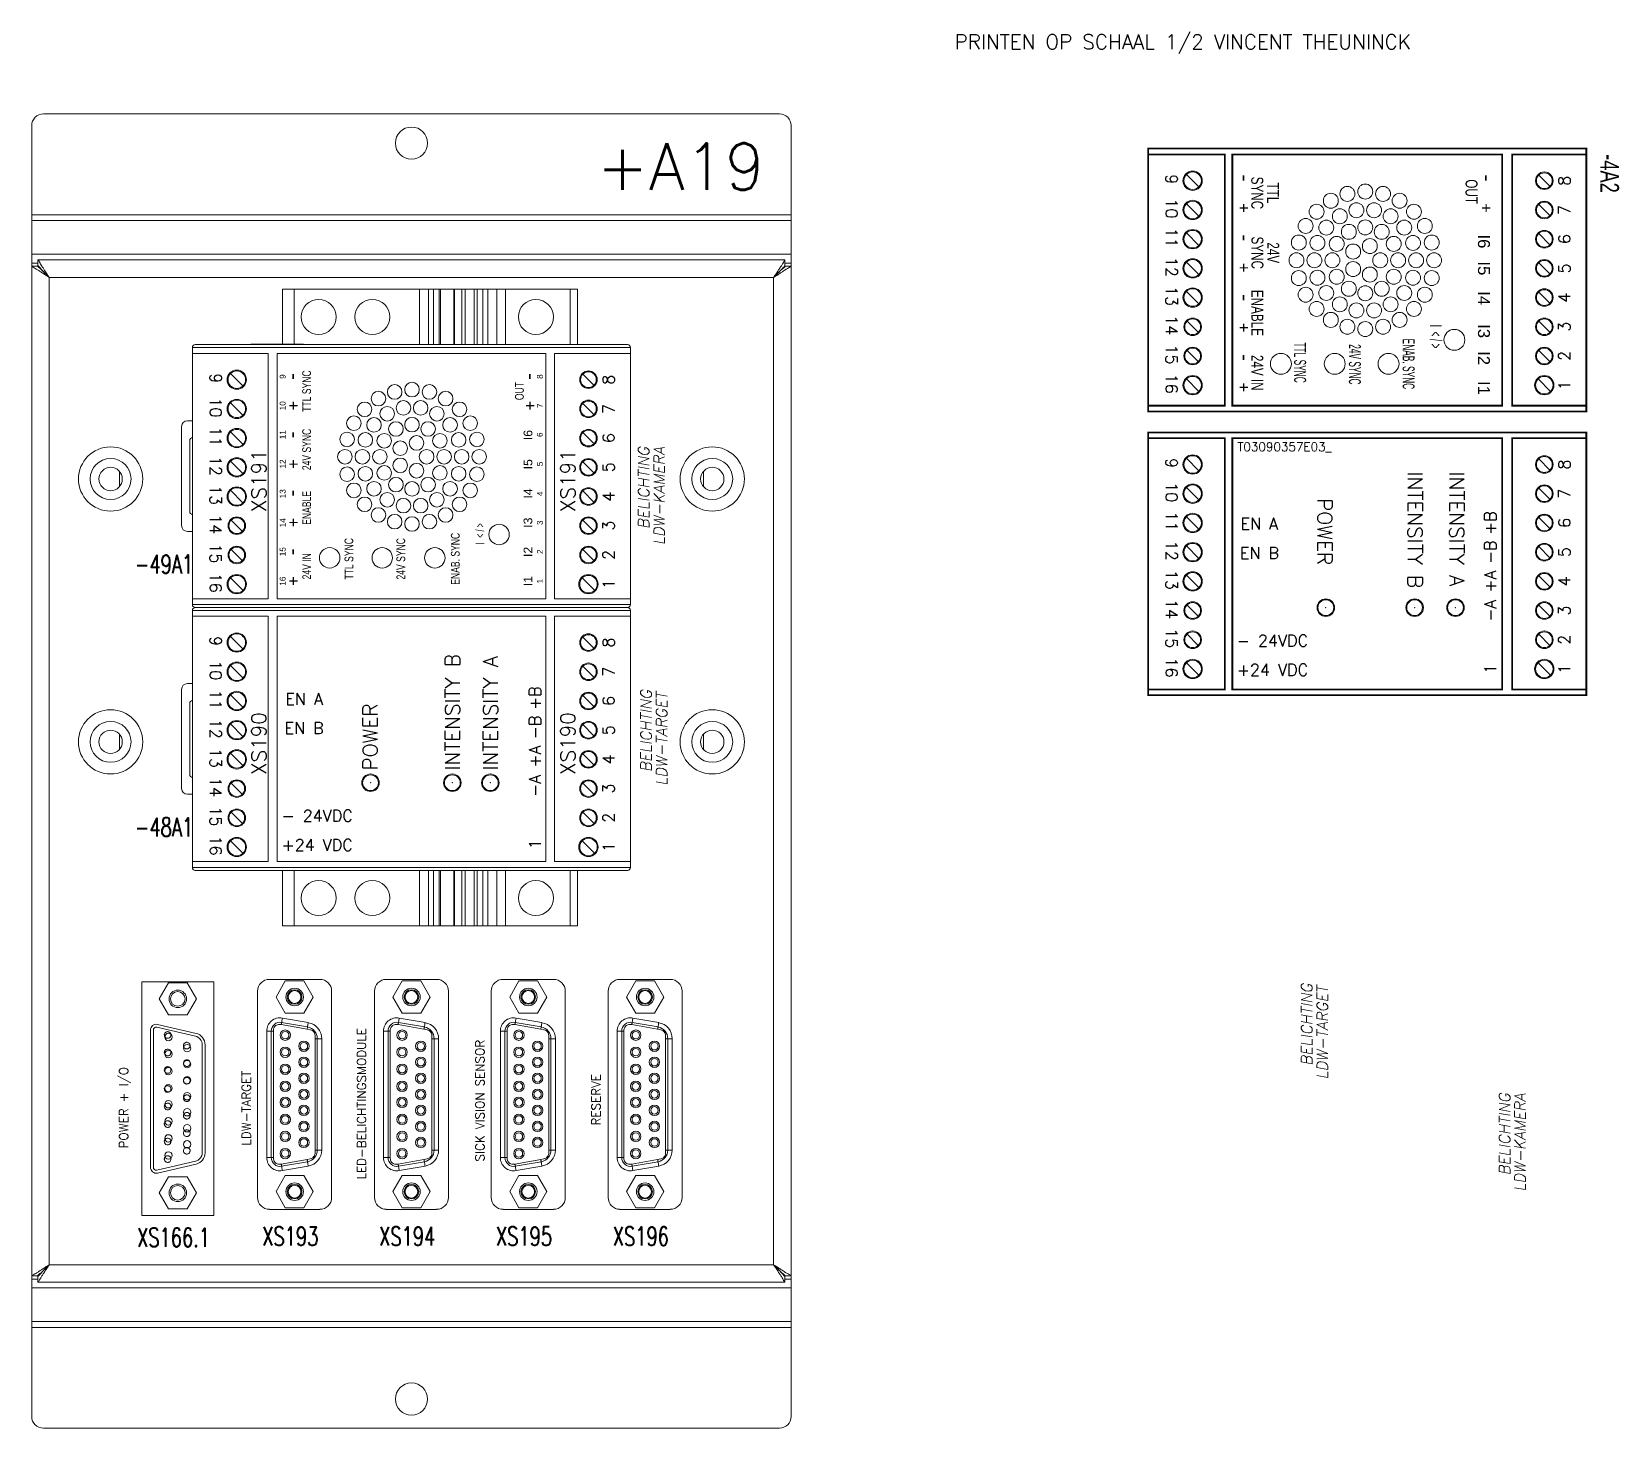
# Model space of a CAD drawing. Extents: x -2993 to 3661, y -4147 to -1441.
# Drawn here: x -1557.8 to -1286, y -1855.1 to -1616 of the extents above; entities that cross this region are included whole.
import ezdxf
from ezdxf.enums import TextEntityAlignment as Align

# ---------------------------------------------------------------- set-up
doc = ezdxf.new("R2010")
doc.units = 0
doc.header["$LTSCALE"] = 0.1
doc.header["$MEASUREMENT"] = 0
doc.layers.get('0').update_dxf_attribs({"linetype": 'CONTINUOUS'})
doc.layers.add('FUNCTIE', color=20, linetype='CONTINUOUS')
doc.layers.add('MOTMODULE', color=7, linetype='CONTINUOUS')
doc.styles.get("Standard").update_dxf_attribs({"font": 'simplex.shx'})

msp = doc.modelspace()

# ---------------------------------------------------------------- texts
at = {"color": 7, "lineweight": 13, "text_generation_flag": 6}
for s, height, rotation, p in [('9', 2, 90, (-1363.65, -1641.25)), ('10', 2, 90, (-1363.65, -1646.25)), ('11', 2, 90, (-1363.65, -1651.25)), ('12', 2, 90, (-1363.65, -1656.25)), ('13', 2, 90, (-1363.65, -1661.25)), ('14', 2, 90, (-1363.65, -1666.25)), ('15', 2, 90, (-1363.65, -1671.25)), ('9', 2, 90, (-1527.28, -1675.31)), ('16', 2, 90, (-1363.65, -1676.25)), ('10', 2, 90, (-1527.28, -1680.31)), ('11', 2, 90, (-1527.28, -1685.31)), ('T03090357E03_', 1.5, 180, (-1343.32, -1687.8)), ('12', 2, 90, (-1527.28, -1690.31)), ('9', 2, 90, (-1363.65, -1689.83)), ('13', 2, 90, (-1527.28, -1695.31)), ('10', 2, 90, (-1363.65, -1694.83)), ('14', 2, 90, (-1527.28, -1700.31)), ('11', 2, 90, (-1363.65, -1699.83)), ('EN A', 2, 180, (-1347.62, -1701.23)), ('12', 2, 90, (-1363.65, -1704.83)), ('15', 2, 90, (-1527.28, -1705.31)), ('EN B', 2, 180, (-1347.62, -1706.23)), ('16', 2, 90, (-1527.28, -1710.31)), ('13', 2, 90, (-1363.65, -1709.83)), ('14', 2, 90, (-1363.65, -1714.83)), ('9', 2, 90, (-1527.28, -1720.31)), ('15', 2, 90, (-1363.65, -1719.83)), ('- 24VDC', 2, 180, (-1345.38, -1721.23)), ('10', 2, 90, (-1527.28, -1725.31)), ('16', 2, 90, (-1363.65, -1724.83)), ('+24 VDC', 2, 180, (-1345.38, -1726.23)), ('11', 2, 90, (-1527.28, -1730.31)), ('EN A', 2, 180, (-1511.15, -1731.21)), ('12', 2, 90, (-1527.28, -1735.31)), ('EN B', 2, 180, (-1511.15, -1736.21)), ('13', 2, 90, (-1527.28, -1740.31)), ('14', 2, 90, (-1527.28, -1745.31)), ('15', 2, 90, (-1527.28, -1750.31)), ('- 24VDC', 2, 180, (-1508.91, -1751.21)), ('16', 2, 90, (-1527.28, -1755.31)), ('+24 VDC', 2, 180, (-1508.91, -1756.21))]:
    msp.add_text(s, height=height, rotation=rotation, dxfattribs=at).set_placement(p, align=Align.CENTER)
at = {"color": 7, "lineweight": 13}
for s, p in [('8', (-1294.4, -1641.5)), ('7', (-1294.4, -1646.5)), ('6', (-1294.4, -1651.5)), ('5', (-1294.4, -1656.5)), ('4', (-1294.4, -1661.5)), ('3', (-1294.4, -1666.5)), ('2', (-1294.4, -1671.5)), ('8', (-1458.03, -1675.56)), ('1', (-1294.4, -1676.5)), ('7', (-1458.03, -1680.56)), ('6', (-1458.03, -1685.56)), ('5', (-1458.03, -1690.56)), ('8', (-1294.4, -1690.08)), ('4', (-1458.03, -1695.56)), ('7', (-1294.4, -1695.08)), ('+B', (-1307.1, -1700.08)), ('3', (-1458.03, -1700.56)), ('6', (-1294.4, -1700.08)), ('-B', (-1307.1, -1705.08)), ('2', (-1458.03, -1705.56)), ('5', (-1294.4, -1705.08)), ('+A', (-1307.1, -1710.08)), ('1', (-1458.03, -1710.56)), ('4', (-1294.4, -1710.08)), ('-A', (-1307.1, -1715.08)), ('3', (-1294.4, -1715.08)), ('8', (-1458.03, -1720.56)), ('2', (-1294.4, -1720.08)), ('7', (-1458.03, -1725.56)), ('1', (-1307.1, -1725.08)), ('1', (-1294.4, -1725.08)), ('+B', (-1470.63, -1730.06)), ('6', (-1458.03, -1730.56)), ('-B', (-1470.63, -1735.06)), ('5', (-1458.03, -1735.56)), ('+A', (-1470.63, -1740.06)), ('4', (-1458.03, -1740.56)), ('-A', (-1470.63, -1745.06)), ('3', (-1458.03, -1745.56)), ('2', (-1458.03, -1750.56)), ('1', (-1470.63, -1755.06)), ('1', (-1458.03, -1755.56))]:
    msp.add_text(s, height=2, rotation=90, dxfattribs=at).set_placement(p, align=Align.CENTER)
at = {"linetype": 'ByBlock', "lineweight": 13, "insert": (-1399.79, -1616.47), "char_height": 2.5, "attachment_point": 1}
msp.add_mtext_dynamic_manual_height_columns('PRINTEN OP SCHAAL 1/2 VINCENT THEUNINCK', width=77.7316, gutter_width=12.5, heights=[0], dxfattribs=at)
at = {"color": 7, "linetype": 'ByBlock', "lineweight": 13, "insert": (-1461.08, -1635.08), "char_height": 8, "attachment_point": 1}
msp.add_mtext_dynamic_manual_height_columns('+A19', width=34.2876, gutter_width=12.5, heights=[0], dxfattribs=at)
at = {"lineweight": 13}
for s, insert, char_height, width, attachment_point, rotation in [('{\\fArial|b0|i0|c0|p34;\\W0.7;-4A2}', (-1287.66, -1640.26), 3.2, 9.1393, 5, 270), ('{\\fArial|b0|i0|c0|p34;-}', (-1350.64, -1641.04), 2.56, 5.8491, 5, 90), ('{\\fArial|b0|i0|c0|p34;\\W0.7;SYNC}', (-1348, -1643.59), 2.048, 5.8491, 5, 270), ('{\\fArial|b0|i0|c0|p34;\\W0.7;OUT}', (-1311.32, -1643.37), 2.048, 5.8491, 5, 270), ('{\\fArial|b0|i0|c0|p34;-}', (-1309.14, -1641.04), 2.56, 5.8491, 5, 90), ('{\\fArial|b0|i0|c0|p34;\\W0.7;TTL}', (-1345.28, -1643.59), 2.048, 5.8491, 5, 270), ('{\\fArial|b0|i0|c0|p34;+}', (-1350.33, -1646.16), 2.048, 5.8491, 5, 90), ('{\\fArial|b0|i0|c0|p34;+}', (-1308.83, -1646.16), 2.048, 5.8491, 5, 90), ('{\\fArial|b0|i0|c0|p34;-}', (-1350.64, -1651.28), 2.56, 5.8491, 5, 90), ('{\\fArial|b0|i0|c0|p34;\\W0.7;SYNC}', (-1347.97, -1653.83), 2.048, 5.8491, 5, 270), ('{\\fArial|b0|i0|c0|p34;\\W0.7;24V}', (-1345.25, -1653.83), 2.048, 5.8491, 5, 270), ('{\\fArial|b0|i0|c0|p34;I6}', (-1309.19, -1651.89), 2.048, 5.8491, 5, 270), ('{\\fArial|b0|i0|c0|p34;+}', (-1350.33, -1656.4), 2.048, 5.8491, 5, 90), ('{\\fArial|b0|i0|c0|p34;I5}', (-1309.19, -1656.5), 2.048, 5.8491, 5, 270), ('{\\fArial|b0|i0|c0|p34;\\W0.7;ENABLE}', (-1347.96, -1664.13), 2.048, 5.8491, 5, 270), ('{\\fArial|b0|i0|c0|p34;-}', (-1350.64, -1661.52), 2.56, 5.8491, 5, 90), ('{\\fArial|b0|i0|c0|p34;I4}', (-1309.19, -1661.62), 2.048, 5.8491, 5, 270), ('{\\fArial|b0|i0|c0|p34;+}', (-1350.33, -1666.64), 2.048, 5.8491, 5, 90), ('{\\fArial|b0|i0|c0|p34;\\W0.5;I  < / >}', (-1317.43, -1670.2), 2.048, 5.8491, 6, 270), ('{\\fArial|b0|i0|c0|p34;I3}', (-1309.19, -1667.25), 2.048, 5.8491, 5, 270), ('{\\fArial|b0|i0|c0|p34;-}', (-1350.64, -1671.76), 2.56, 5.8491, 5, 90), ('{\\fArial|b0|i0|c0|p34;\\W0.5;TTL SYNC}', (-1340.66, -1672.64), 2.048, 7.3988, 5, 270), ('{\\fArial|b0|i0|c0|p34;\\W0.5;24V SYNC}', (-1331.29, -1672.94), 2.048, 7.3988, 5, 270), ('{\\fArial|b0|i0|c0|p34;\\W0.5;ENAB. SYNC}', (-1322.09, -1672.86), 2.048, 10.5871, 5, 270), ('{\\fArial|b0|i0|c0|p34;I2}', (-1309.19, -1671.86), 2.048, 5.8491, 5, 270), ('{\\fArial|b0|i0|c0|p34;\\W0.7;24V IN}', (-1347.98, -1674.38), 2.048, 5.8491, 5, 270), ('{\\fArial|b0|i0|c0|p34;+}', (-1350.33, -1676.88), 2.048, 5.8491, 5, 90), ('{\\fArial|b0|i0|c0|p34;I1}', (-1309.19, -1676.98), 2.048, 5.8491, 5, 270)]:
    msp.add_mtext(s, dxfattribs=dict(at, insert=insert, char_height=char_height, width=width, attachment_point=attachment_point, rotation=rotation))
at = {"color": 7, "lineweight": 13, "rotation": 90}
for s, insert, char_height, width, attachment_point in [('{\\fArial|b0|i0|c0|p34;\\W0.7;TTL SYNC}', (-1510.71, -1677.51), 1.5, 8.4398, 5), ('{\\fArial|b0|i0|c0|p34;9}', (-1514.82, -1675.03), 1, 5.7121, 5), ('{\\fArial|b0|i0|c0|p34;-}', (-1513.32, -1675.01), 2.5, 5.7121, 5), ('{\\fArial|b0|i0|c0|p34;\\W0.7;OUT}', (-1474.29, -1677.51), 1.5, 5.7121, 5), ('{\\fArial|b0|i0|c0|p34;-}', (-1472.8, -1675.01), 2.5, 5.7121, 5), ('{\\fArial|b0|i0|c0|p34;8}', (-1470.79, -1675.03), 1, 5.7121, 5), ('{\\fArial|b0|i0|c0|p34;10}', (-1514.82, -1680.02), 1, 5.7121, 5), ('{\\fArial|b0|i0|c0|p34;+}', (-1513.02, -1680.01), 2, 5.7121, 5), ('{\\fArial|b0|i0|c0|p34;+}', (-1472.5, -1680.01), 2, 5.7121, 5), ('{\\fArial|b0|i0|c0|p34;7}', (-1470.79, -1680.02), 1, 5.7121, 5), ('{\\fArial|b0|i0|c0|p34;11}', (-1514.82, -1684.98), 1, 5.7121, 5), ('{\\fArial|b0|i0|c0|p34;-}', (-1513.32, -1685.01), 2.5, 5.7121, 5), ('{\\fArial|b0|i0|c0|p34;\\W0.7;24V SYNC}', (-1510.71, -1687.51), 1.5, 7.8782, 5), ('{\\fArial|b0|i0|c0|p34;I6}', (-1472.82, -1685.04), 1.5, 5.7121, 5), ('{\\fArial|b0|i0|c0|p34;6}', (-1470.79, -1684.98), 1, 5.7121, 5), ('{\\fArial|b0|i0|c0|p34;12}', (-1514.82, -1689.98), 1, 5.7121, 5), ('{\\fArial|b0|i0|c0|p34;+}', (-1513.02, -1690.01), 2, 5.7121, 5), ('{\\fArial|b0|i0|c0|p34;I5}', (-1472.82, -1690.04), 1.5, 5.7121, 5), ('{\\fArial|b0|i0|c0|p34;5}', (-1470.79, -1689.98), 1, 5.7121, 5), ('{\\fArial|b0|i0|c0|p34;13}', (-1514.82, -1695.09), 1, 5.7121, 5), ('{\\fArial|b0|i0|c0|p34;-}', (-1513.32, -1695.01), 2.5, 5.7121, 5), ('{\\fArial|b0|i0|c0|p34;\\W0.7;ENABLE}', (-1510.71, -1697.51), 1.5, 5.7121, 5), ('{\\fArial|b0|i0|c0|p34;I4}', (-1472.82, -1695.04), 1.5, 5.7121, 5), ('{\\fArial|b0|i0|c0|p34;4}', (-1470.79, -1695.09), 1, 5.7121, 5), ('{\\fArial|b0|i0|c0|p34;14}', (-1514.82, -1700.05), 1, 5.7121, 5), ('{\\fArial|b0|i0|c0|p34;+}', (-1513.02, -1700.01), 2, 5.7121, 5), ('{\\fArial|b0|i0|c0|p34;\\H0.75x;\\W0.5;I\\H1.3333x;  \\H0.75002x;< / >}', (-1481.04, -1700.12), 2, 5.7121, 6), ('{\\fArial|b0|i0|c0|p34;I3}', (-1472.82, -1700.04), 1.5, 5.7121, 5), ('{\\fArial|b0|i0|c0|p34;3}', (-1470.79, -1700.05), 1, 5.7121, 5), ('{\\fArial|b0|i0|c0|p34;\\W0.7;TTL SYNC}', (-1503.47, -1706.22), 1.5, 10.8283, 5), ('{\\fArial|b0|i0|c0|p34;\\W0.7;24V SYNC}', (-1494.59, -1706.22), 1.5, 8.8982, 5), ('{\\fArial|b0|i0|c0|p34;\\W0.7;ENAB. SYNC}', (-1485.26, -1706.22), 1.5, 10.339, 5), ('{\\fArial|b0|i0|c0|p34;15}', (-1514.82, -1705.01), 1, 5.7121, 5), ('{\\fArial|b0|i0|c0|p34;-}', (-1513.32, -1705.01), 2.5, 5.7121, 5), ('{\\fArial|b0|i0|c0|p34;\\W0.7;24V IN}', (-1510.71, -1707.51), 1.5, 5.7121, 5), ('{\\fArial|b0|i0|c0|p34;I2}', (-1472.82, -1705.04), 1.5, 5.7121, 5), ('{\\fArial|b0|i0|c0|p34;2}', (-1470.79, -1705.01), 1, 5.7121, 5), ('{\\fArial|b0|i0|c0|p34;16}', (-1514.82, -1710.05), 1, 5.7121, 5), ('{\\fArial|b0|i0|c0|p34;+}', (-1513.02, -1710.01), 2, 5.7121, 5), ('{\\fArial|b0|i0|c0|p34;I1}', (-1472.82, -1710.04), 1.5, 5.7121, 5), ('{\\fArial|b0|i0|c0|p34;1}', (-1470.79, -1710.05), 1, 5.7121, 5)]:
    msp.add_mtext(s, dxfattribs=dict(at, insert=insert, char_height=char_height, width=width, attachment_point=attachment_point))
at = {"color": 7, "linetype": 'ByBlock', "lineweight": 13, "char_height": 2.5, "attachment_point": 1, "rotation": 90}
for s, insert in [('XS191', (-1520.16, -1698.2)), ('XS191', (-1467.26, -1698.2)), ('XS190', (-1520.16, -1743.2)), ('XS190', (-1467.26, -1743.2))]:
    msp.add_mtext_dynamic_manual_height_columns(s, width=1.8091, gutter_width=12.5, heights=[0], dxfattribs=dict(at, insert=insert))
at = {"linetype": 'ByBlock', "lineweight": 13, "char_height": 2.5, "attachment_point": 1, "rotation": 270}
for s, insert, width in [('\\C0;INTENSITY B', (-1319.71, -1691.33), 22.9285), ('\\C0;INTENSITY A', (-1312.58, -1691.33), 22.9285), ('\\C0;POWER', (-1335.16, -1695.86), 11.3144)]:
    msp.add_mtext(s, dxfattribs=dict(at, insert=insert, width=width))
at = {"color": 7, "lineweight": 13, "char_height": 3.2, "width": 9.1393, "attachment_point": 5}
for s, insert in [('{\\W0.7;-49A1}', (-1535.14, -1707.14)), ('{\\W0.7;-48A1}', (-1535.14, -1752.14)), ('{\\W0.7;XS166.1}', (-1533.51, -1822.4)), ('{\\W0.7;XS193}', (-1513.51, -1822.2)), ('{\\W0.7;XS194}', (-1493.51, -1822.2)), ('{\\W0.7;XS195}', (-1473.51, -1822.2)), ('{\\W0.7;XS196}', (-1453.51, -1822.2))]:
    msp.add_mtext(s, dxfattribs=dict(at, insert=insert))
at = {"color": 7, "linetype": 'ByBlock', "lineweight": 13, "char_height": 2.5, "attachment_point": 1, "rotation": 90}
for s, insert, width in [('\\C0;INTENSITY B', (-1486.99, -1742.44), 22.9285), ('\\C0;INTENSITY A', (-1480.5, -1742.46), 22.9285), ('\\C0;POWER', (-1501.09, -1742.44), 11.3144)]:
    msp.add_mtext(s, dxfattribs=dict(at, insert=insert, width=width))
at = {"layer": 'FUNCTIE', "color": 7, "lineweight": 13}
for s, p in [('LED-BELICHTINGSMODULE', (-1500.56, -1799.51)), ('SICK VISION SENSOR', (-1480.3, -1798.99)), ('POWER + I/O', (-1541.29, -1800.19)), ('LDW-TARGET', (-1520.3, -1800.27)), ('RESERVE', (-1460.44, -1798.83))]:
    msp.add_text(s, height=1.5, rotation=90, dxfattribs=at).set_placement(p, align=Align.CENTER)
at = {"layer": 'MOTMODULE', "color": 7, "lineweight": 13, "oblique": 10}
for s, p in [('BELICHTING', (-1452.09, -1694.08)), ('LDW-KAMERA', (-1449.43, -1695.48)), ('BELICHTING', (-1451.68, -1735.68)), ('LDW-TARGET', (-1449.03, -1737.08))]:
    msp.add_text(s, height=1.875, rotation=90, dxfattribs=at).set_placement(p, align=Align.CENTER)
at = {"layer": 'MOTMODULE', "lineweight": 13, "oblique": 10}
for s, p in [('BELICHTING', (-1338.57, -1785.95)), ('LDW-TARGET', (-1335.91, -1787.35)), ('BELICHTING', (-1304.71, -1804.74)), ('LDW-KAMERA', (-1302.06, -1806.14))]:
    msp.add_text(s, height=1.875, rotation=90, dxfattribs=at).set_placement(p, align=Align.CENTER)

# ---------------------------------------------------------------- linework, layer by layer
at = {"color": 7, "linetype": 'Continuous', "lineweight": 13}
for p, q in [((-1429.78, -1630.06), (-1555.78, -1630.06)), ((-1557.78, -1632.06), (-1557.78, -1647.33)), ((-1427.78, -1632.06), (-1427.78, -1647.33)), ((-1427.78, -1647.33), (-1557.78, -1647.33)), ((-1557.78, -1647.33), (-1557.78, -1648.33)), ((-1427.78, -1648.33), (-1557.78, -1648.33)), ((-1557.78, -1648.33), (-1557.78, -1654.1)), ((-1427.78, -1647.33), (-1427.78, -1648.33)), ((-1427.78, -1648.33), (-1427.78, -1654.1)), ((-1427.78, -1654.1), (-1557.78, -1654.1)), ((-1557.78, -1654.1), (-1557.78, -1655.6)), ((-1427.78, -1654.1), (-1427.78, -1655.6)), ((-1557.78, -1655.6), (-1557.78, -1656.06)), ((-1556.71, -1655.6), (-1557.78, -1655.6)), ((-1556.78, -1656.13), (-1557.78, -1656.13)), ((-1557.78, -1828.99), (-1557.78, -1656.13)), ((-1556.71, -1655.06), (-1556.71, -1656.06)), ((-1556.71, -1655.06), (-1428.85, -1655.06)), ((-1428.85, -1655.06), (-1428.85, -1656.06)), ((-1427.78, -1655.6), (-1428.85, -1655.6)), ((-1427.78, -1656.13), (-1428.78, -1656.13)), ((-1427.78, -1655.6), (-1427.78, -1656.06)), ((-1427.78, -1828.99), (-1427.78, -1656.13)), ((-1554.78, -1827.06), (-1554.78, -1658.06)), ((-1430.78, -1658.06), (-1554.78, -1658.06)), ((-1514.88, -1669.38), (-1514.88, -1660.06)), ((-1491.38, -1660.06), (-1512.88, -1660.06)), ((-1512.88, -1669.46), (-1512.88, -1660.06)), ((-1491.38, -1660.06), (-1491.38, -1669.56)), ((-1489.88, -1660.06), (-1491.38, -1660.06)), ((-1489.88, -1669.56), (-1489.88, -1660.06)), ((-1488.98, -1660.06), (-1489.88, -1660.06)), ((-1488.98, -1669.56), (-1488.98, -1660.06)), ((-1488.06, -1660.06), (-1488.06, -1669.56)), ((-1488.06, -1660.06), (-1487.82, -1660.06)), ((-1487.82, -1660.06), (-1487.82, -1669.56)), ((-1485.53, -1660.06), (-1487.82, -1660.06)), ((-1485.53, -1669.56), (-1485.53, -1660.06)), ((-1485.38, -1669.56), (-1485.38, -1660.06)), ((-1485.38, -1669.56), (-1485.38, -1660.06)), ((-1484.18, -1660.06), (-1485.38, -1660.06)), ((-1484.18, -1660.06), (-1484.18, -1669.56)), ((-1483.58, -1660.06), (-1483.58, -1669.56)), ((-1483.58, -1660.06), (-1483.58, -1669.56)), ((-1482.05, -1660.06), (-1483.58, -1660.06)), ((-1482.05, -1660.06), (-1482.05, -1669.56)), ((-1482.04, -1669.56), (-1482.04, -1660.06)), ((-1481.5, -1660.06), (-1482.04, -1660.06)), ((-1481.5, -1660.06), (-1481.5, -1669.56)), ((-1480.58, -1660.06), (-1480.58, -1669.56)), ((-1479.68, -1660.06), (-1480.58, -1660.06)), ((-1479.68, -1660.06), (-1479.68, -1669.56)), ((-1478.18, -1660.06), (-1479.68, -1660.06)), ((-1478.18, -1669.56), (-1478.18, -1660.06)), ((-1476.68, -1669.56), (-1476.68, -1660.06)), ((-1465.58, -1660.06), (-1476.68, -1660.06)), ((-1465.58, -1669.56), (-1465.58, -1660.06)), ((-1464.38, -1669.56), (-1464.38, -1660.06)), ((-1430.78, -1827.06), (-1430.78, -1658.06)), ((-1530.28, -1671.06), (-1530.28, -1670.06)), ((-1455.28, -1670.06), (-1530.28, -1670.06)), ((-1530.28, -1671.06), (-1530.28, -1688.06)), ((-1530.28, -1671.06), (-1517.28, -1671.06)), ((-1525.28, -1669.56), (-1529.78, -1669.56)), ((-1455.78, -1669.56), (-1529.78, -1669.56)), ((-1520.28, -1669.56), (-1520.28, -1669.46)), ((-1503.28, -1669.56), (-1519.96, -1669.56)), ((-1519.65, -1669.56), (-1519.65, -1669.46)), ((-1511.91, -1669.46), (-1519.65, -1669.46)), ((-1517.28, -1671.06), (-1517.28, -1713.06)), ((-1515.78, -1671.06), (-1469.78, -1671.06)), ((-1515.78, -1713.06), (-1515.78, -1671.06)), ((-1511.91, -1669.56), (-1511.91, -1669.46)), ((-1511.28, -1669.56), (-1511.28, -1669.46)), ((-1455.78, -1669.56), (-1482.28, -1669.56)), ((-1469.78, -1671.06), (-1469.78, -1713.06)), ((-1468.28, -1671.06), (-1455.28, -1671.06)), ((-1468.28, -1671.06), (-1455.28, -1671.06)), ((-1468.28, -1671.06), (-1455.28, -1671.06)), ((-1468.28, -1671.06), (-1468.28, -1696.06)), ((-1468.28, -1671.06), (-1455.28, -1671.06)), ((-1455.28, -1670.06), (-1455.28, -1671.06)), ((-1455.28, -1671.06), (-1455.28, -1688.06)), ((-1455.28, -1671.06), (-1455.28, -1713.06)), ((-1455.28, -1671.06), (-1455.28, -1713.06)), ((-1455.28, -1671.06), (-1455.28, -1713.06)), ((-1532.13, -1683.59), (-1532.13, -1700.54)), ((-1530.28, -1682.59), (-1531.13, -1682.59)), ((-1530.73, -1698.16), (-1530.73, -1685.96)), ((-1530.28, -1696.06), (-1530.28, -1688.06)), ((-1455.28, -1688.06), (-1455.28, -1696.06)), ((-1542.78, -1693.89), (-1542.78, -1691.24)), ((-1442.78, -1693.89), (-1442.78, -1691.24)), ((-1530.28, -1696.06), (-1530.28, -1713.06)), ((-1468.28, -1696.06), (-1468.28, -1713.06)), ((-1468.28, -1696.06), (-1468.28, -1713.06)), ((-1468.28, -1696.06), (-1468.28, -1713.06)), ((-1455.28, -1696.06), (-1455.28, -1713.06)), ((-1530.28, -1701.54), (-1531.13, -1701.54)), ((-1530.28, -1713.06), (-1530.28, -1714.06)), ((-1530.28, -1713.06), (-1517.28, -1713.06)), ((-1530.28, -1714.06), (-1455.28, -1714.06)), ((-1525.28, -1714.56), (-1529.78, -1714.56)), ((-1455.78, -1714.56), (-1529.78, -1714.56)), ((-1455.78, -1714.56), (-1529.78, -1714.56)), ((-1503.28, -1714.56), (-1519.28, -1714.56)), ((-1469.78, -1713.06), (-1515.78, -1713.06)), ((-1455.78, -1714.56), (-1482.28, -1714.56)), ((-1468.28, -1713.06), (-1455.28, -1713.06)), ((-1468.28, -1713.06), (-1455.28, -1713.06)), ((-1468.28, -1713.06), (-1455.28, -1713.06)), ((-1455.28, -1713.06), (-1455.28, -1714.06)), ((-1530.28, -1716.06), (-1530.28, -1715.06)), ((-1455.28, -1715.06), (-1530.28, -1715.06)), ((-1530.28, -1716.06), (-1530.28, -1715.06)), ((-1530.28, -1716.06), (-1530.28, -1733.06)), ((-1530.28, -1716.06), (-1530.28, -1733.06)), ((-1530.28, -1716.06), (-1517.28, -1716.06)), ((-1517.28, -1716.06), (-1517.28, -1758.06)), ((-1515.78, -1716.06), (-1469.78, -1716.06)), ((-1515.78, -1758.06), (-1515.78, -1716.06)), ((-1469.78, -1716.06), (-1469.78, -1758.06)), ((-1468.28, -1716.06), (-1455.28, -1716.06)), ((-1468.28, -1716.06), (-1455.28, -1716.06)), ((-1468.28, -1716.06), (-1455.28, -1716.06)), ((-1468.28, -1716.06), (-1468.28, -1741.06)), ((-1468.28, -1716.06), (-1455.28, -1716.06)), ((-1455.28, -1715.06), (-1455.28, -1716.06)), ((-1455.28, -1715.06), (-1455.28, -1716.06)), ((-1455.28, -1716.06), (-1455.28, -1733.06)), ((-1455.28, -1716.06), (-1455.28, -1733.06)), ((-1455.28, -1716.06), (-1455.28, -1758.06)), ((-1455.28, -1716.06), (-1455.28, -1758.06)), ((-1455.28, -1716.06), (-1455.28, -1758.06)), ((-1530.28, -1727.59), (-1531.13, -1727.59)), ((-1530.28, -1727.59), (-1531.13, -1727.59)), ((-1532.13, -1728.59), (-1532.13, -1745.54)), ((-1530.73, -1743.16), (-1530.73, -1730.96)), ((-1530.28, -1741.06), (-1530.28, -1733.06)), ((-1530.28, -1741.06), (-1530.28, -1733.06)), ((-1455.28, -1733.06), (-1455.28, -1741.06)), ((-1455.28, -1733.06), (-1455.28, -1741.06)), ((-1542.78, -1738.89), (-1542.78, -1736.24)), ((-1442.78, -1738.89), (-1442.78, -1736.24)), ((-1530.28, -1741.06), (-1530.28, -1758.06)), ((-1530.28, -1741.06), (-1530.28, -1758.06)), ((-1468.28, -1741.06), (-1468.28, -1758.06)), ((-1468.28, -1741.06), (-1468.28, -1758.06)), ((-1468.28, -1741.06), (-1468.28, -1758.06)), ((-1455.28, -1741.06), (-1455.28, -1758.06)), ((-1455.28, -1741.06), (-1455.28, -1758.06)), ((-1530.28, -1746.54), (-1531.13, -1746.54)), ((-1530.28, -1746.54), (-1531.13, -1746.54)), ((-1530.28, -1758.06), (-1530.28, -1759.06)), ((-1530.28, -1758.06), (-1530.28, -1759.06)), ((-1530.28, -1758.06), (-1517.28, -1758.06)), ((-1469.78, -1758.06), (-1515.78, -1758.06)), ((-1468.28, -1758.06), (-1455.28, -1758.06)), ((-1468.28, -1758.06), (-1455.28, -1758.06)), ((-1468.28, -1758.06), (-1455.28, -1758.06)), ((-1455.28, -1758.06), (-1455.28, -1759.06)), ((-1455.28, -1758.06), (-1455.28, -1759.06)), ((-1530.28, -1759.06), (-1455.28, -1759.06)), ((-1455.78, -1759.56), (-1529.78, -1759.56)), ((-1514.88, -1769.06), (-1514.88, -1759.56)), ((-1512.88, -1769.06), (-1512.88, -1759.56)), ((-1491.38, -1759.56), (-1491.38, -1769.06)), ((-1489.88, -1769.06), (-1489.88, -1759.56)), ((-1488.98, -1769.06), (-1488.98, -1759.56)), ((-1488.06, -1759.56), (-1488.06, -1769.06)), ((-1487.82, -1759.56), (-1487.82, -1769.06)), ((-1485.53, -1769.06), (-1485.53, -1759.56)), ((-1485.38, -1769.06), (-1485.38, -1759.56)), ((-1485.38, -1769.06), (-1485.38, -1759.56)), ((-1484.18, -1759.56), (-1484.18, -1769.06)), ((-1483.58, -1759.56), (-1483.58, -1769.06)), ((-1483.58, -1759.56), (-1483.58, -1769.06)), ((-1482.05, -1759.56), (-1482.05, -1769.06)), ((-1482.04, -1769.06), (-1482.04, -1759.56)), ((-1481.5, -1759.56), (-1481.5, -1769.06)), ((-1480.58, -1759.56), (-1480.58, -1769.06)), ((-1479.68, -1759.56), (-1479.68, -1769.06)), ((-1478.18, -1769.06), (-1478.18, -1759.56)), ((-1476.68, -1769.06), (-1476.68, -1759.56)), ((-1465.58, -1769.06), (-1465.58, -1759.56)), ((-1464.38, -1769.06), (-1464.38, -1759.56)), ((-1512.88, -1769.06), (-1514.88, -1769.06)), ((-1491.38, -1769.06), (-1512.88, -1769.06)), ((-1489.88, -1769.06), (-1491.38, -1769.06)), ((-1489.88, -1769.06), (-1488.98, -1769.06)), ((-1488.98, -1769.06), (-1488.06, -1769.06)), ((-1488.06, -1769.06), (-1487.82, -1769.06)), ((-1485.53, -1769.06), (-1487.82, -1769.06)), ((-1485.53, -1769.06), (-1485.38, -1769.06)), ((-1485.38, -1769.06), (-1484.18, -1769.06)), ((-1484.18, -1769.06), (-1483.58, -1769.06)), ((-1482.05, -1769.06), (-1483.58, -1769.06)), ((-1482.05, -1769.06), (-1482.04, -1769.06)), ((-1482.04, -1769.06), (-1481.5, -1769.06)), ((-1481.5, -1769.06), (-1480.58, -1769.06)), ((-1480.58, -1769.06), (-1479.68, -1769.06)), ((-1478.18, -1769.06), (-1479.68, -1769.06)), ((-1476.68, -1769.06), (-1478.18, -1769.06)), ((-1465.58, -1769.06), (-1476.68, -1769.06)), ((-1464.38, -1769.06), (-1465.58, -1769.06)), ((-1538.94, -1778.65), (-1538.94, -1818.65)), ((-1526.62, -1778.65), (-1538.94, -1778.65)), ((-1534.37, -1778.81), (-1535.95, -1781.56)), ((-1531.19, -1778.81), (-1534.37, -1778.81)), ((-1529.6, -1781.56), (-1531.19, -1778.81)), ((-1526.62, -1818.65), (-1526.62, -1778.65)), ((-1508.47, -1778.22), (-1517.08, -1778.22)), ((-1514.37, -1778.49), (-1515.95, -1781.24)), ((-1511.19, -1778.49), (-1514.37, -1778.49)), ((-1509.6, -1781.24), (-1511.19, -1778.49)), ((-1488.47, -1778.22), (-1497.08, -1778.22)), ((-1494.37, -1778.49), (-1495.95, -1781.24)), ((-1491.19, -1778.49), (-1494.37, -1778.49)), ((-1489.6, -1781.24), (-1491.19, -1778.49)), ((-1468.47, -1778.22), (-1477.08, -1778.22)), ((-1474.37, -1778.49), (-1475.95, -1781.24)), ((-1471.19, -1778.49), (-1474.37, -1778.49)), ((-1469.6, -1781.24), (-1471.19, -1778.49)), ((-1448.47, -1778.22), (-1457.08, -1778.22)), ((-1454.37, -1778.49), (-1455.95, -1781.24)), ((-1451.19, -1778.49), (-1454.37, -1778.49)), ((-1449.6, -1781.24), (-1451.19, -1778.49)), ((-1535.95, -1781.56), (-1534.37, -1784.31)), ((-1531.19, -1784.31), (-1529.6, -1781.56)), ((-1519.12, -1780.25), (-1519.12, -1815.55)), ((-1515.95, -1781.24), (-1514.37, -1783.99)), ((-1511.19, -1783.99), (-1509.6, -1781.24)), ((-1506.44, -1815.55), (-1506.44, -1780.25)), ((-1499.12, -1780.25), (-1499.12, -1815.55)), ((-1495.95, -1781.24), (-1494.37, -1783.99)), ((-1491.19, -1783.99), (-1489.6, -1781.24)), ((-1486.44, -1815.55), (-1486.44, -1780.25)), ((-1479.12, -1780.25), (-1479.12, -1815.55)), ((-1475.95, -1781.24), (-1474.37, -1783.99)), ((-1471.19, -1783.99), (-1469.6, -1781.24)), ((-1466.44, -1815.55), (-1466.44, -1780.25)), ((-1459.12, -1780.25), (-1459.12, -1815.55)), ((-1455.95, -1781.24), (-1454.37, -1783.99)), ((-1451.19, -1783.99), (-1449.6, -1781.24)), ((-1446.44, -1815.55), (-1446.44, -1780.25)), ((-1534.37, -1784.31), (-1531.19, -1784.31)), ((-1514.87, -1784.84), (-1510.44, -1785.62)), ((-1514.37, -1783.99), (-1511.19, -1783.99)), ((-1494.87, -1784.84), (-1490.44, -1785.62)), ((-1494.37, -1783.99), (-1491.19, -1783.99)), ((-1474.87, -1784.84), (-1470.44, -1785.62)), ((-1474.37, -1783.99), (-1471.19, -1783.99)), ((-1454.87, -1784.84), (-1450.44, -1785.62)), ((-1454.37, -1783.99), (-1451.19, -1783.99)), ((-1537.46, -1786.91), (-1537.46, -1810.4)), ((-1536.96, -1786.91), (-1536.96, -1810.4)), ((-1529.76, -1787.94), (-1536.35, -1786.42)), ((-1529.65, -1787.46), (-1536.23, -1785.94)), ((-1517.55, -1808.71), (-1517.55, -1787.09)), ((-1517.55, -1787.09), (-1516.79, -1787.09)), ((-1516.79, -1787.09), (-1516.41, -1787.09)), ((-1516.79, -1808.71), (-1516.79, -1787.09)), ((-1516.41, -1787.09), (-1516.41, -1808.71)), ((-1515.07, -1785.97), (-1515.22, -1785.94)), ((-1510.64, -1786.75), (-1515.07, -1785.97)), ((-1515, -1785.59), (-1510.57, -1786.37)), ((-1510.11, -1786.84), (-1510.64, -1786.75)), ((-1497.55, -1808.71), (-1497.55, -1787.09)), ((-1497.55, -1787.09), (-1496.79, -1787.09)), ((-1496.79, -1787.09), (-1496.41, -1787.09)), ((-1496.79, -1808.71), (-1496.79, -1787.09)), ((-1496.41, -1787.09), (-1496.41, -1808.71)), ((-1495.07, -1785.97), (-1495.22, -1785.94)), ((-1490.64, -1786.75), (-1495.07, -1785.97)), ((-1495, -1785.59), (-1490.57, -1786.37)), ((-1490.11, -1786.84), (-1490.64, -1786.75)), ((-1477.55, -1808.71), (-1477.55, -1787.09)), ((-1477.55, -1787.09), (-1476.79, -1787.09)), ((-1476.79, -1787.09), (-1476.41, -1787.09)), ((-1476.79, -1808.71), (-1476.79, -1787.09)), ((-1476.41, -1787.09), (-1476.41, -1808.71)), ((-1475.07, -1785.97), (-1475.22, -1785.94)), ((-1470.64, -1786.75), (-1475.07, -1785.97)), ((-1475, -1785.59), (-1470.57, -1786.37)), ((-1470.11, -1786.84), (-1470.64, -1786.75)), ((-1457.55, -1808.71), (-1457.55, -1787.09)), ((-1457.55, -1787.09), (-1456.79, -1787.09)), ((-1456.79, -1787.09), (-1456.41, -1787.09)), ((-1456.79, -1808.71), (-1456.79, -1787.09)), ((-1456.41, -1787.09), (-1456.41, -1808.71)), ((-1455.07, -1785.97), (-1455.22, -1785.94)), ((-1450.64, -1786.75), (-1455.07, -1785.97)), ((-1455, -1785.59), (-1450.57, -1786.37)), ((-1450.11, -1786.84), (-1450.64, -1786.75)), ((-1528.6, -1807.9), (-1528.6, -1789.41)), ((-1528.1, -1807.9), (-1528.1, -1789.41)), ((-1509.27, -1788.38), (-1508.89, -1788.38)), ((-1509.27, -1807.43), (-1509.27, -1788.38)), ((-1508.89, -1788.38), (-1508.89, -1807.43)), ((-1508.13, -1788.38), (-1508.89, -1788.38)), ((-1508.13, -1788.38), (-1508.13, -1807.43)), ((-1489.27, -1788.38), (-1488.89, -1788.38)), ((-1489.27, -1807.43), (-1489.27, -1788.38)), ((-1488.89, -1788.38), (-1488.89, -1807.43)), ((-1488.13, -1788.38), (-1488.89, -1788.38)), ((-1488.13, -1788.38), (-1488.13, -1807.43)), ((-1469.27, -1788.38), (-1468.89, -1788.38)), ((-1469.27, -1807.43), (-1469.27, -1788.38)), ((-1468.89, -1788.38), (-1468.89, -1807.43)), ((-1468.13, -1788.38), (-1468.89, -1788.38)), ((-1468.13, -1788.38), (-1468.13, -1807.43)), ((-1449.27, -1788.38), (-1448.89, -1788.38)), ((-1449.27, -1807.43), (-1449.27, -1788.38)), ((-1448.89, -1788.38), (-1448.89, -1807.43)), ((-1448.13, -1788.38), (-1448.89, -1788.38)), ((-1448.13, -1788.38), (-1448.13, -1807.43)), ((-1536.35, -1810.88), (-1529.76, -1809.36)), ((-1536.23, -1811.37), (-1529.65, -1809.85)), ((-1516.79, -1808.71), (-1517.55, -1808.71)), ((-1516.79, -1808.71), (-1516.41, -1808.71)), ((-1515.22, -1809.86), (-1515.07, -1809.83)), ((-1515.07, -1809.83), (-1510.64, -1809.05)), ((-1510.57, -1809.43), (-1515, -1810.21)), ((-1510.64, -1809.05), (-1510.11, -1808.96)), ((-1509.27, -1807.43), (-1508.89, -1807.43)), ((-1508.89, -1807.43), (-1508.13, -1807.43)), ((-1496.79, -1808.71), (-1497.55, -1808.71)), ((-1496.79, -1808.71), (-1496.41, -1808.71)), ((-1495.22, -1809.86), (-1495.07, -1809.83)), ((-1495.07, -1809.83), (-1490.64, -1809.05)), ((-1490.57, -1809.43), (-1495, -1810.21)), ((-1490.64, -1809.05), (-1490.11, -1808.96)), ((-1489.27, -1807.43), (-1488.89, -1807.43)), ((-1488.89, -1807.43), (-1488.13, -1807.43)), ((-1476.79, -1808.71), (-1477.55, -1808.71)), ((-1476.79, -1808.71), (-1476.41, -1808.71)), ((-1475.22, -1809.86), (-1475.07, -1809.83)), ((-1475.07, -1809.83), (-1470.64, -1809.05)), ((-1470.57, -1809.43), (-1475, -1810.21)), ((-1470.64, -1809.05), (-1470.11, -1808.96)), ((-1469.27, -1807.43), (-1468.89, -1807.43)), ((-1468.89, -1807.43), (-1468.13, -1807.43)), ((-1456.79, -1808.71), (-1457.55, -1808.71)), ((-1456.79, -1808.71), (-1456.41, -1808.71)), ((-1455.22, -1809.86), (-1455.07, -1809.83)), ((-1455.07, -1809.83), (-1450.64, -1809.05)), ((-1450.57, -1809.43), (-1455, -1810.21)), ((-1450.64, -1809.05), (-1450.11, -1808.96)), ((-1449.27, -1807.43), (-1448.89, -1807.43)), ((-1448.89, -1807.43), (-1448.13, -1807.43)), ((-1534.37, -1812.01), (-1535.95, -1814.76)), ((-1531.19, -1812.01), (-1534.37, -1812.01)), ((-1529.6, -1814.76), (-1531.19, -1812.01)), ((-1514.37, -1811.81), (-1515.95, -1814.56)), ((-1510.44, -1810.18), (-1514.87, -1810.96)), ((-1511.19, -1811.81), (-1514.37, -1811.81)), ((-1509.6, -1814.56), (-1511.19, -1811.81)), ((-1494.37, -1811.81), (-1495.95, -1814.56)), ((-1490.44, -1810.18), (-1494.87, -1810.96)), ((-1491.19, -1811.81), (-1494.37, -1811.81)), ((-1489.6, -1814.56), (-1491.19, -1811.81)), ((-1474.37, -1811.81), (-1475.95, -1814.56)), ((-1470.44, -1810.18), (-1474.87, -1810.96)), ((-1471.19, -1811.81), (-1474.37, -1811.81)), ((-1469.6, -1814.56), (-1471.19, -1811.81)), ((-1454.37, -1811.81), (-1455.95, -1814.56)), ((-1450.44, -1810.18), (-1454.87, -1810.96)), ((-1451.19, -1811.81), (-1454.37, -1811.81)), ((-1449.6, -1814.56), (-1451.19, -1811.81)), ((-1535.95, -1814.76), (-1534.37, -1817.51)), ((-1531.19, -1817.51), (-1529.6, -1814.76)), ((-1515.95, -1814.56), (-1514.37, -1817.31)), ((-1511.19, -1817.31), (-1509.6, -1814.56)), ((-1495.95, -1814.56), (-1494.37, -1817.31)), ((-1491.19, -1817.31), (-1489.6, -1814.56)), ((-1475.95, -1814.56), (-1474.37, -1817.31)), ((-1471.19, -1817.31), (-1469.6, -1814.56)), ((-1455.95, -1814.56), (-1454.37, -1817.31)), ((-1451.19, -1817.31), (-1449.6, -1814.56)), ((-1534.37, -1817.51), (-1531.19, -1817.51)), ((-1517.08, -1817.59), (-1508.47, -1817.59)), ((-1514.37, -1817.31), (-1511.19, -1817.31)), ((-1497.08, -1817.59), (-1488.47, -1817.59)), ((-1494.37, -1817.31), (-1491.19, -1817.31)), ((-1477.08, -1817.59), (-1468.47, -1817.59)), ((-1474.37, -1817.31), (-1471.19, -1817.31)), ((-1457.08, -1817.59), (-1448.47, -1817.59)), ((-1454.37, -1817.31), (-1451.19, -1817.31)), ((-1538.94, -1818.65), (-1526.62, -1818.65)), ((-1554.78, -1827.06), (-1430.78, -1827.06)), ((-1556.78, -1828.99), (-1557.78, -1828.99)), ((-1557.78, -1829.06), (-1557.78, -1829.53)), ((-1557.78, -1829.53), (-1557.78, -1831.03)), ((-1556.71, -1829.53), (-1557.78, -1829.53)), ((-1427.78, -1831.03), (-1557.78, -1831.03)), ((-1557.78, -1831.03), (-1557.78, -1836.8)), ((-1556.71, -1830.06), (-1556.71, -1829.06)), ((-1428.85, -1830.06), (-1556.71, -1830.06)), ((-1428.85, -1830.06), (-1428.85, -1829.06)), ((-1427.78, -1829.53), (-1428.85, -1829.53)), ((-1427.78, -1828.99), (-1428.78, -1828.99)), ((-1427.78, -1829.06), (-1427.78, -1829.53)), ((-1427.78, -1829.53), (-1427.78, -1831.03)), ((-1427.78, -1831.03), (-1427.78, -1836.8)), ((-1427.78, -1836.8), (-1557.78, -1836.8)), ((-1557.78, -1836.8), (-1557.78, -1837.8)), ((-1427.78, -1836.8), (-1427.78, -1837.8)), ((-1427.78, -1837.8), (-1557.78, -1837.8)), ((-1557.78, -1837.8), (-1557.78, -1853.06)), ((-1427.78, -1837.8), (-1427.78, -1853.06)), ((-1429.78, -1855.06), (-1555.78, -1855.06))]:
    msp.add_line(p, q, dxfattribs=at)
at = {"color": 7, "lineweight": 13}
for p, q in [((-1291.65, -1636), (-1366.65, -1636)), ((-1291.65, -1636), (-1366.65, -1636)), ((-1291.65, -1636), (-1366.65, -1636)), ((-1291.65, -1636), (-1366.65, -1636)), ((-1291.65, -1636), (-1366.65, -1636)), ((-1291.65, -1636), (-1366.65, -1636)), ((-1366.65, -1681), (-1366.65, -1636)), ((-1291.65, -1681), (-1291.65, -1636)), ((-1291.65, -1681), (-1291.65, -1636)), ((-1353.55, -1637), (-1366.65, -1637)), ((-1353.55, -1680), (-1353.55, -1637)), ((-1352.25, -1680), (-1352.25, -1637)), ((-1352.25, -1637), (-1306.05, -1637)), ((-1306.05, -1680), (-1306.05, -1637)), ((-1304.35, -1680), (-1304.35, -1637)), ((-1304.35, -1637), (-1291.65, -1637)), ((-1357.99, -1642.56), (-1360.11, -1640.44)), ((-1297.79, -1642.56), (-1299.91, -1640.44)), ((-1357.99, -1647.56), (-1360.11, -1645.44)), ((-1297.79, -1647.56), (-1299.91, -1645.44)), ((-1357.99, -1652.56), (-1360.11, -1650.44)), ((-1297.79, -1652.56), (-1299.91, -1650.44)), ((-1357.99, -1657.56), (-1360.11, -1655.44)), ((-1297.79, -1657.56), (-1299.91, -1655.44)), ((-1357.99, -1662.56), (-1360.11, -1660.44)), ((-1297.79, -1662.56), (-1299.91, -1660.44)), ((-1357.99, -1667.56), (-1360.11, -1665.44)), ((-1297.79, -1667.56), (-1299.91, -1665.44)), ((-1357.99, -1672.56), (-1360.11, -1670.44)), ((-1297.79, -1672.56), (-1299.91, -1670.44)), ((-1521.62, -1676.62), (-1523.74, -1674.5)), ((-1461.42, -1676.62), (-1463.54, -1674.5)), ((-1357.99, -1677.56), (-1360.11, -1675.44)), ((-1297.79, -1677.56), (-1299.91, -1675.44)), ((-1521.62, -1681.62), (-1523.74, -1679.5)), ((-1461.42, -1681.62), (-1463.54, -1679.5)), ((-1353.55, -1680), (-1366.65, -1680)), ((-1366.65, -1681), (-1366.65, -1680)), ((-1352.25, -1680), (-1306.05, -1680)), ((-1304.35, -1680), (-1291.65, -1680)), ((-1521.62, -1686.62), (-1523.74, -1684.5)), ((-1461.42, -1686.62), (-1463.54, -1684.5)), ((-1291.65, -1684.58), (-1366.65, -1684.58)), ((-1291.65, -1684.58), (-1366.65, -1684.58)), ((-1291.65, -1684.58), (-1366.65, -1684.58)), ((-1291.65, -1684.58), (-1366.65, -1684.58)), ((-1291.65, -1684.58), (-1366.65, -1684.58)), ((-1291.65, -1684.58), (-1366.65, -1684.58)), ((-1366.65, -1729.58), (-1366.65, -1684.58)), ((-1291.65, -1729.58), (-1291.65, -1684.58)), ((-1291.65, -1729.58), (-1291.65, -1684.58)), ((-1353.55, -1685.58), (-1366.65, -1685.58)), ((-1353.55, -1728.58), (-1353.55, -1685.58)), ((-1352.25, -1728.58), (-1352.25, -1685.58)), ((-1352.25, -1685.58), (-1306.05, -1685.58)), ((-1306.05, -1728.58), (-1306.05, -1685.58)), ((-1304.35, -1728.58), (-1304.35, -1685.58)), ((-1304.35, -1685.58), (-1291.65, -1685.58)), ((-1521.62, -1691.62), (-1523.74, -1689.5)), ((-1461.42, -1691.62), (-1463.54, -1689.5)), ((-1357.99, -1691.15), (-1360.11, -1689.02)), ((-1297.79, -1691.15), (-1299.91, -1689.02)), ((-1521.62, -1696.62), (-1523.74, -1694.5)), ((-1461.42, -1696.62), (-1463.54, -1694.5)), ((-1357.99, -1696.15), (-1360.11, -1694.02)), ((-1297.79, -1696.15), (-1299.91, -1694.02)), ((-1521.62, -1701.62), (-1523.74, -1699.5)), ((-1461.42, -1701.62), (-1463.54, -1699.5)), ((-1357.99, -1701.15), (-1360.11, -1699.02)), ((-1297.79, -1701.15), (-1299.91, -1699.02)), ((-1521.62, -1706.62), (-1523.74, -1704.5)), ((-1461.42, -1706.62), (-1463.54, -1704.5)), ((-1357.99, -1706.15), (-1360.11, -1704.02)), ((-1297.79, -1706.15), (-1299.91, -1704.02)), ((-1357.99, -1711.15), (-1360.11, -1709.02)), ((-1297.79, -1711.15), (-1299.91, -1709.02)), ((-1521.62, -1711.62), (-1523.74, -1709.5)), ((-1461.42, -1711.62), (-1463.54, -1709.5)), ((-1357.99, -1716.15), (-1360.11, -1714.02)), ((-1297.79, -1716.15), (-1299.91, -1714.02)), ((-1521.62, -1721.62), (-1523.74, -1719.5)), ((-1461.42, -1721.62), (-1463.54, -1719.5)), ((-1357.99, -1721.15), (-1360.11, -1719.02)), ((-1297.79, -1721.15), (-1299.91, -1719.02)), ((-1521.62, -1726.62), (-1523.74, -1724.5)), ((-1461.42, -1726.62), (-1463.54, -1724.5)), ((-1357.99, -1726.15), (-1360.11, -1724.02)), ((-1297.79, -1726.15), (-1299.91, -1724.02)), ((-1521.62, -1731.62), (-1523.74, -1729.5)), ((-1461.42, -1731.62), (-1463.54, -1729.5)), ((-1353.55, -1728.58), (-1366.65, -1728.58)), ((-1366.65, -1729.58), (-1366.65, -1728.58)), ((-1352.25, -1728.58), (-1306.05, -1728.58)), ((-1304.35, -1728.58), (-1291.65, -1728.58)), ((-1521.62, -1736.62), (-1523.74, -1734.5)), ((-1461.42, -1736.62), (-1463.54, -1734.5)), ((-1521.62, -1741.62), (-1523.74, -1739.5)), ((-1461.42, -1741.62), (-1463.54, -1739.5)), ((-1521.62, -1746.62), (-1523.74, -1744.5)), ((-1461.42, -1746.62), (-1463.54, -1744.5)), ((-1521.62, -1751.62), (-1523.74, -1749.5)), ((-1461.42, -1751.62), (-1463.54, -1749.5)), ((-1521.62, -1756.62), (-1523.74, -1754.5)), ((-1461.42, -1756.62), (-1463.54, -1754.5))]:
    msp.add_line(p, q, dxfattribs=at)
at = {"linetype": 'ByBlock', "lineweight": 13, "const_width": 0.3}
for points in [[(-1366.65, -1681), (-1366.65, -1636), (-1291.65, -1636), (-1291.65, -1681)], [(-1366.65, -1680), (-1353.55, -1680), (-1353.55, -1637), (-1366.65, -1637)], [(-1352.25, -1680), (-1352.25, -1637), (-1306.05, -1637), (-1306.05, -1680)], [(-1291.65, -1637), (-1304.35, -1637), (-1304.35, -1680), (-1291.65, -1680)], [(-1366.65, -1729.58), (-1366.65, -1684.58), (-1291.65, -1684.58), (-1291.65, -1729.58)], [(-1366.65, -1728.58), (-1353.55, -1728.58), (-1353.55, -1685.58), (-1366.65, -1685.58)], [(-1352.25, -1728.58), (-1352.25, -1685.58), (-1306.05, -1685.58), (-1306.05, -1728.58)], [(-1291.65, -1685.58), (-1304.35, -1685.58), (-1304.35, -1728.58), (-1291.65, -1728.58)]]:
    msp.add_lwpolyline(points, close=True, dxfattribs=at)
at = {"color": 7, "linetype": 'Continuous', "lineweight": 13, "flags": 128}
for points in [[(-1554.78, -1658.06), (-1554.78, -1658.06)], [(-1512.88, -1660.06), (-1513.27, -1660.06), (-1513.64, -1660.06), (-1513.99, -1660.06), (-1514.29, -1660.06), (-1514.54, -1660.06), (-1514.73, -1660.06), (-1514.84, -1660.06), (-1514.88, -1660.06)], [(-1488.06, -1660.06), (-1488.12, -1660.06), (-1488.21, -1660.06), (-1488.31, -1660.06), (-1488.43, -1660.06), (-1488.55, -1660.06), (-1488.69, -1660.06), (-1488.83, -1660.06), (-1488.98, -1660.06)], [(-1485.53, -1660.06), (-1485.5, -1660.06), (-1485.47, -1660.06), (-1485.44, -1660.06), (-1485.42, -1660.06), (-1485.4, -1660.06), (-1485.39, -1660.06), (-1485.38, -1660.06), (-1485.38, -1660.06)], [(-1483.58, -1660.06), (-1483.6, -1660.06), (-1483.67, -1660.06), (-1483.76, -1660.06), (-1483.88, -1660.06), (-1483.99, -1660.06), (-1484.09, -1660.06), (-1484.15, -1660.06), (-1484.18, -1660.06)], [(-1482.04, -1660.06), (-1482.05, -1660.06), (-1482.05, -1660.06)], [(-1480.58, -1660.06), (-1480.72, -1660.06), (-1480.87, -1660.06), (-1481, -1660.06), (-1481.13, -1660.06), (-1481.25, -1660.06), (-1481.35, -1660.06), (-1481.43, -1660.06), (-1481.5, -1660.06)], [(-1476.68, -1660.06), (-1476.97, -1660.06), (-1477.25, -1660.06), (-1477.51, -1660.06), (-1477.74, -1660.06), (-1477.93, -1660.06), (-1478.06, -1660.06), (-1478.15, -1660.06), (-1478.18, -1660.06)], [(-1464.38, -1660.06), (-1464.4, -1660.06), (-1464.47, -1660.06), (-1464.58, -1660.06), (-1464.73, -1660.06), (-1464.91, -1660.06), (-1465.12, -1660.06), (-1465.34, -1660.06), (-1465.58, -1660.06)], [(-1430.78, -1658.06), (-1430.78, -1658.06)], [(-1519.65, -1669.46), (-1519.77, -1669.46), (-1519.89, -1669.46), (-1520, -1669.46), (-1520.09, -1669.46), (-1520.17, -1669.46), (-1520.23, -1669.46), (-1520.27, -1669.46), (-1520.28, -1669.46)], [(-1511.28, -1669.46), (-1511.29, -1669.46), (-1511.33, -1669.46), (-1511.38, -1669.46), (-1511.46, -1669.46), (-1511.56, -1669.46), (-1511.67, -1669.46), (-1511.79, -1669.46), (-1511.91, -1669.46)], [(-1514.87, -1784.84), (-1514.9, -1784.99), (-1514.92, -1785.13), (-1514.94, -1785.26), (-1514.96, -1785.37), (-1514.98, -1785.47), (-1514.99, -1785.54), (-1515, -1785.58), (-1515, -1785.59)], [(-1494.87, -1784.84), (-1494.9, -1784.99), (-1494.92, -1785.13), (-1494.94, -1785.26), (-1494.96, -1785.37), (-1494.98, -1785.47), (-1494.99, -1785.54), (-1495, -1785.58), (-1495, -1785.59)], [(-1474.87, -1784.84), (-1474.9, -1784.99), (-1474.92, -1785.13), (-1474.94, -1785.26), (-1474.96, -1785.37), (-1474.98, -1785.47), (-1474.99, -1785.54), (-1475, -1785.58), (-1475, -1785.59)], [(-1454.87, -1784.84), (-1454.9, -1784.99), (-1454.92, -1785.13), (-1454.94, -1785.26), (-1454.96, -1785.37), (-1454.98, -1785.47), (-1454.99, -1785.54), (-1455, -1785.58), (-1455, -1785.59)], [(-1515, -1785.59), (-1515, -1785.6), (-1515.01, -1785.62), (-1515.01, -1785.66), (-1515.02, -1785.7), (-1515.03, -1785.76), (-1515.04, -1785.82), (-1515.06, -1785.89), (-1515.07, -1785.97)], [(-1510.64, -1786.75), (-1510.62, -1786.68), (-1510.61, -1786.61), (-1510.6, -1786.54), (-1510.59, -1786.48), (-1510.58, -1786.44), (-1510.58, -1786.4), (-1510.57, -1786.38), (-1510.57, -1786.37)], [(-1510.44, -1785.62), (-1510.46, -1785.77), (-1510.49, -1785.91), (-1510.51, -1786.04), (-1510.53, -1786.15), (-1510.55, -1786.25), (-1510.56, -1786.32), (-1510.57, -1786.36), (-1510.57, -1786.37)], [(-1495, -1785.59), (-1495, -1785.6), (-1495.01, -1785.62), (-1495.01, -1785.66), (-1495.02, -1785.7), (-1495.03, -1785.76), (-1495.04, -1785.82), (-1495.06, -1785.89), (-1495.07, -1785.97)], [(-1490.64, -1786.75), (-1490.62, -1786.68), (-1490.61, -1786.61), (-1490.6, -1786.54), (-1490.59, -1786.48), (-1490.58, -1786.44), (-1490.58, -1786.4), (-1490.57, -1786.38), (-1490.57, -1786.37)], [(-1490.44, -1785.62), (-1490.46, -1785.77), (-1490.49, -1785.91), (-1490.51, -1786.04), (-1490.53, -1786.15), (-1490.55, -1786.25), (-1490.56, -1786.32), (-1490.57, -1786.36), (-1490.57, -1786.37)], [(-1475, -1785.59), (-1475, -1785.6), (-1475.01, -1785.62), (-1475.01, -1785.66), (-1475.02, -1785.7), (-1475.03, -1785.76), (-1475.04, -1785.82), (-1475.06, -1785.89), (-1475.07, -1785.97)], [(-1470.64, -1786.75), (-1470.62, -1786.68), (-1470.61, -1786.61), (-1470.6, -1786.54), (-1470.59, -1786.48), (-1470.58, -1786.44), (-1470.58, -1786.4), (-1470.57, -1786.38), (-1470.57, -1786.37)], [(-1470.44, -1785.62), (-1470.46, -1785.77), (-1470.49, -1785.91), (-1470.51, -1786.04), (-1470.53, -1786.15), (-1470.55, -1786.25), (-1470.56, -1786.32), (-1470.57, -1786.36), (-1470.57, -1786.37)], [(-1455, -1785.59), (-1455, -1785.6), (-1455.01, -1785.62), (-1455.01, -1785.66), (-1455.02, -1785.7), (-1455.03, -1785.76), (-1455.04, -1785.82), (-1455.06, -1785.89), (-1455.07, -1785.97)], [(-1450.64, -1786.75), (-1450.62, -1786.68), (-1450.61, -1786.61), (-1450.6, -1786.54), (-1450.59, -1786.48), (-1450.58, -1786.44), (-1450.58, -1786.4), (-1450.57, -1786.38), (-1450.57, -1786.37)], [(-1450.44, -1785.62), (-1450.46, -1785.77), (-1450.49, -1785.91), (-1450.51, -1786.04), (-1450.53, -1786.15), (-1450.55, -1786.25), (-1450.56, -1786.32), (-1450.57, -1786.36), (-1450.57, -1786.37)], [(-1515, -1810.21), (-1515, -1810.2), (-1515.01, -1810.18), (-1515.01, -1810.15), (-1515.02, -1810.1), (-1515.03, -1810.04), (-1515.04, -1809.98), (-1515.06, -1809.91), (-1515.07, -1809.83)], [(-1510.64, -1809.05), (-1510.62, -1809.13), (-1510.61, -1809.2), (-1510.6, -1809.26), (-1510.59, -1809.32), (-1510.58, -1809.37), (-1510.58, -1809.4), (-1510.57, -1809.42), (-1510.57, -1809.43)], [(-1510.57, -1809.43), (-1510.57, -1809.44), (-1510.56, -1809.49), (-1510.55, -1809.55), (-1510.53, -1809.65), (-1510.51, -1809.76), (-1510.49, -1809.89), (-1510.46, -1810.03), (-1510.44, -1810.18)], [(-1495, -1810.21), (-1495, -1810.2), (-1495.01, -1810.18), (-1495.01, -1810.15), (-1495.02, -1810.1), (-1495.03, -1810.04), (-1495.04, -1809.98), (-1495.06, -1809.91), (-1495.07, -1809.83)], [(-1490.64, -1809.05), (-1490.62, -1809.13), (-1490.61, -1809.2), (-1490.6, -1809.26), (-1490.59, -1809.32), (-1490.58, -1809.37), (-1490.58, -1809.4), (-1490.57, -1809.42), (-1490.57, -1809.43)], [(-1490.57, -1809.43), (-1490.57, -1809.44), (-1490.56, -1809.49), (-1490.55, -1809.55), (-1490.53, -1809.65), (-1490.51, -1809.76), (-1490.49, -1809.89), (-1490.46, -1810.03), (-1490.44, -1810.18)], [(-1475, -1810.21), (-1475, -1810.2), (-1475.01, -1810.18), (-1475.01, -1810.15), (-1475.02, -1810.1), (-1475.03, -1810.04), (-1475.04, -1809.98), (-1475.06, -1809.91), (-1475.07, -1809.83)], [(-1470.64, -1809.05), (-1470.62, -1809.13), (-1470.61, -1809.2), (-1470.6, -1809.26), (-1470.59, -1809.32), (-1470.58, -1809.37), (-1470.58, -1809.4), (-1470.57, -1809.42), (-1470.57, -1809.43)], [(-1470.57, -1809.43), (-1470.57, -1809.44), (-1470.56, -1809.49), (-1470.55, -1809.55), (-1470.53, -1809.65), (-1470.51, -1809.76), (-1470.49, -1809.89), (-1470.46, -1810.03), (-1470.44, -1810.18)], [(-1455, -1810.21), (-1455, -1810.2), (-1455.01, -1810.18), (-1455.01, -1810.15), (-1455.02, -1810.1), (-1455.03, -1810.04), (-1455.04, -1809.98), (-1455.06, -1809.91), (-1455.07, -1809.83)], [(-1450.64, -1809.05), (-1450.62, -1809.13), (-1450.61, -1809.2), (-1450.6, -1809.26), (-1450.59, -1809.32), (-1450.58, -1809.37), (-1450.58, -1809.4), (-1450.57, -1809.42), (-1450.57, -1809.43)], [(-1450.57, -1809.43), (-1450.57, -1809.44), (-1450.56, -1809.49), (-1450.55, -1809.55), (-1450.53, -1809.65), (-1450.51, -1809.76), (-1450.49, -1809.89), (-1450.46, -1810.03), (-1450.44, -1810.18)], [(-1515, -1810.21), (-1515, -1810.22), (-1514.99, -1810.27), (-1514.98, -1810.34), (-1514.96, -1810.43), (-1514.94, -1810.54), (-1514.92, -1810.67), (-1514.9, -1810.81), (-1514.87, -1810.96)], [(-1495, -1810.21), (-1495, -1810.22), (-1494.99, -1810.27), (-1494.98, -1810.34), (-1494.96, -1810.43), (-1494.94, -1810.54), (-1494.92, -1810.67), (-1494.9, -1810.81), (-1494.87, -1810.96)], [(-1475, -1810.21), (-1475, -1810.22), (-1474.99, -1810.27), (-1474.98, -1810.34), (-1474.96, -1810.43), (-1474.94, -1810.54), (-1474.92, -1810.67), (-1474.9, -1810.81), (-1474.87, -1810.96)], [(-1455, -1810.21), (-1455, -1810.22), (-1454.99, -1810.27), (-1454.98, -1810.34), (-1454.96, -1810.43), (-1454.94, -1810.54), (-1454.92, -1810.67), (-1454.9, -1810.81), (-1454.87, -1810.96)], [(-1554.78, -1827.06), (-1554.78, -1827.06)], [(-1430.78, -1827.06), (-1430.78, -1827.06)]]:
    msp.add_lwpolyline(points, dxfattribs=at)
at = {"color": 7, "linetype": 'Continuous', "lineweight": 13}
for centre, radius in [((-1492.78, -1635.06), 2.75), ((-1544.28, -1692.56), 5.5), ((-1441.28, -1692.56), 5.5), ((-1544.28, -1692.56), 3.5), ((-1441.28, -1692.56), 3.5), ((-1544.28, -1692.56), 2), ((-1441.28, -1692.56), 2), ((-1477.78, -1702.06), 1.75), ((-1506.78, -1706.06), 1.75), ((-1497.78, -1706.06), 1.75), ((-1488.78, -1706.06), 1.75), ((-1544.28, -1737.56), 5.5), ((-1441.28, -1737.56), 5.5), ((-1544.28, -1737.56), 3.5), ((-1544.28, -1737.56), 2), ((-1441.28, -1737.56), 3.5), ((-1441.28, -1737.56), 2), ((-1512.78, -1781.24), 1.5), ((-1512.78, -1781.24), 1.25), ((-1492.78, -1781.24), 1.5), ((-1492.78, -1781.24), 1.25), ((-1472.78, -1781.24), 1.5), ((-1472.78, -1781.24), 1.25), ((-1452.78, -1781.24), 1.5), ((-1452.78, -1781.24), 1.25), ((-1532.78, -1781.56), 1.5), ((-1532.78, -1781.56), 1.25), ((-1512.78, -1781.24), 1.09), ((-1492.78, -1781.24), 1.09), ((-1472.78, -1781.24), 1.09), ((-1452.78, -1781.24), 1.09), ((-1534.38, -1788.09), 0.635), ((-1514.38, -1787.77), 0.889), ((-1514.38, -1787.77), 0.635), ((-1494.38, -1787.77), 0.889), ((-1494.38, -1787.77), 0.635), ((-1474.38, -1787.77), 0.889), ((-1474.38, -1787.77), 0.635), ((-1454.38, -1787.77), 0.889), ((-1454.38, -1787.77), 0.635), ((-1534.38, -1791.01), 0.635), ((-1531.18, -1790), 0.635), ((-1514.38, -1790.69), 0.889), ((-1514.38, -1790.69), 0.635), ((-1511.18, -1789.67), 0.889), ((-1511.18, -1789.67), 0.635), ((-1494.38, -1790.69), 0.889), ((-1494.38, -1790.69), 0.635), ((-1491.18, -1789.67), 0.889), ((-1491.18, -1789.67), 0.635), ((-1474.38, -1790.69), 0.889), ((-1474.38, -1790.69), 0.635), ((-1471.18, -1789.67), 0.889), ((-1471.18, -1789.67), 0.635), ((-1454.38, -1790.69), 0.889), ((-1454.38, -1790.69), 0.635), ((-1451.18, -1789.67), 0.889), ((-1451.18, -1789.67), 0.635), ((-1534.38, -1793.93), 0.635), ((-1531.18, -1792.74), 0.635), ((-1514.38, -1793.61), 0.889), ((-1514.38, -1793.61), 0.635), ((-1511.18, -1792.41), 0.889), ((-1511.18, -1792.41), 0.635), ((-1494.38, -1793.61), 0.889), ((-1494.38, -1793.61), 0.635), ((-1491.18, -1792.41), 0.889), ((-1491.18, -1792.41), 0.635), ((-1474.38, -1793.61), 0.889), ((-1474.38, -1793.61), 0.635), ((-1471.18, -1792.41), 0.889), ((-1471.18, -1792.41), 0.635), ((-1454.38, -1793.61), 0.889), ((-1454.38, -1793.61), 0.635), ((-1451.18, -1792.41), 0.889), ((-1451.18, -1792.41), 0.635), ((-1534.38, -1796.85), 0.635), ((-1531.18, -1795.48), 0.635), ((-1514.38, -1796.53), 0.889), ((-1514.38, -1796.53), 0.635), ((-1511.18, -1795.16), 0.889), ((-1511.18, -1795.16), 0.635), ((-1494.38, -1796.53), 0.889), ((-1494.38, -1796.53), 0.635), ((-1491.18, -1795.16), 0.889), ((-1491.18, -1795.16), 0.635), ((-1474.38, -1796.53), 0.889), ((-1474.38, -1796.53), 0.635), ((-1471.18, -1795.16), 0.889), ((-1471.18, -1795.16), 0.635), ((-1454.38, -1796.53), 0.889), ((-1454.38, -1796.53), 0.635), ((-1451.18, -1795.16), 0.889), ((-1451.18, -1795.16), 0.635), ((-1534.38, -1799.6), 0.635), ((-1531.18, -1798.23), 0.635), ((-1514.38, -1799.27), 0.889), ((-1514.38, -1799.27), 0.635), ((-1511.18, -1797.9), 0.889), ((-1511.18, -1797.9), 0.635), ((-1494.38, -1799.27), 0.889), ((-1494.38, -1799.27), 0.635), ((-1491.18, -1797.9), 0.889), ((-1491.18, -1797.9), 0.635), ((-1474.38, -1799.27), 0.889), ((-1474.38, -1799.27), 0.635), ((-1471.18, -1797.9), 0.889), ((-1471.18, -1797.9), 0.635), ((-1454.38, -1799.27), 0.889), ((-1454.38, -1799.27), 0.635), ((-1451.18, -1797.9), 0.889), ((-1451.18, -1797.9), 0.635), ((-1531.18, -1800.97), 0.635), ((-1514.38, -1802.19), 0.889), ((-1514.38, -1802.19), 0.635), ((-1511.18, -1800.64), 0.889), ((-1511.18, -1800.64), 0.635), ((-1494.38, -1802.19), 0.889), ((-1494.38, -1802.19), 0.635), ((-1491.18, -1800.64), 0.889), ((-1491.18, -1800.64), 0.635), ((-1474.38, -1802.19), 0.889), ((-1474.38, -1802.19), 0.635), ((-1471.18, -1800.64), 0.889), ((-1471.18, -1800.64), 0.635), ((-1454.38, -1802.19), 0.889), ((-1454.38, -1802.19), 0.635), ((-1451.18, -1800.64), 0.889), ((-1451.18, -1800.64), 0.635), ((-1534.38, -1802.52), 0.635), ((-1531.18, -1803.71), 0.635), ((-1514.38, -1805.11), 0.889), ((-1514.38, -1805.11), 0.635), ((-1511.18, -1803.39), 0.889), ((-1511.18, -1803.39), 0.635), ((-1494.38, -1805.11), 0.889), ((-1494.38, -1805.11), 0.635), ((-1491.18, -1803.39), 0.889), ((-1491.18, -1803.39), 0.635), ((-1474.38, -1805.11), 0.889), ((-1474.38, -1805.11), 0.635), ((-1471.18, -1803.39), 0.889), ((-1471.18, -1803.39), 0.635), ((-1454.38, -1805.11), 0.889), ((-1454.38, -1805.11), 0.635), ((-1451.18, -1803.39), 0.889), ((-1451.18, -1803.39), 0.635), ((-1534.38, -1805.44), 0.635), ((-1531.18, -1806.46), 0.635), ((-1514.38, -1808.04), 0.889), ((-1511.18, -1806.13), 0.889), ((-1511.18, -1806.13), 0.635), ((-1494.38, -1808.04), 0.889), ((-1491.18, -1806.13), 0.889), ((-1491.18, -1806.13), 0.635), ((-1474.38, -1808.04), 0.889), ((-1471.18, -1806.13), 0.889), ((-1471.18, -1806.13), 0.635), ((-1454.38, -1808.04), 0.889), ((-1451.18, -1806.13), 0.889), ((-1451.18, -1806.13), 0.635), ((-1534.38, -1808.36), 0.635), ((-1514.38, -1808.04), 0.635), ((-1494.38, -1808.04), 0.635), ((-1474.38, -1808.04), 0.635), ((-1454.38, -1808.04), 0.635), ((-1532.78, -1814.76), 1.5), ((-1532.78, -1814.76), 1.25), ((-1512.78, -1814.56), 1.5), ((-1512.78, -1814.56), 1.25), ((-1512.78, -1814.56), 1.09), ((-1492.78, -1814.56), 1.5), ((-1492.78, -1814.56), 1.25), ((-1492.78, -1814.56), 1.09), ((-1472.78, -1814.56), 1.5), ((-1472.78, -1814.56), 1.25), ((-1472.78, -1814.56), 1.09), ((-1452.78, -1814.56), 1.5), ((-1452.78, -1814.56), 1.25), ((-1452.78, -1814.56), 1.09), ((-1492.78, -1850.06), 2.75)]:
    msp.add_circle(centre, radius, dxfattribs=at)
at = {"color": 7, "lineweight": 13}
for centre, radius in [((-1359.05, -1641.5), 1.65), ((-1359.05, -1641.5), 1.5), ((-1298.85, -1641.5), 1.5), ((-1298.85, -1641.5), 1.35), ((-1359.05, -1646.5), 1.65), ((-1359.05, -1646.5), 1.5), ((-1298.85, -1646.5), 1.5), ((-1298.85, -1646.5), 1.35), ((-1359.05, -1651.5), 1.65), ((-1359.05, -1651.5), 1.5), ((-1298.85, -1651.5), 1.5), ((-1298.85, -1651.5), 1.35), ((-1359.05, -1656.5), 1.65), ((-1359.05, -1656.5), 1.5), ((-1298.85, -1656.5), 1.5), ((-1298.85, -1656.5), 1.35), ((-1359.05, -1661.5), 1.65), ((-1359.05, -1661.5), 1.5), ((-1298.85, -1661.5), 1.5), ((-1298.85, -1661.5), 1.35), ((-1359.05, -1666.5), 1.5), ((-1359.05, -1666.5), 1.35), ((-1298.85, -1666.5), 1.5), ((-1298.85, -1666.5), 1.35), ((-1359.05, -1671.5), 1.5), ((-1359.05, -1671.5), 1.35), ((-1298.85, -1671.5), 1.5), ((-1298.85, -1671.5), 1.35), ((-1522.68, -1675.56), 1.65), ((-1522.68, -1675.56), 1.5), ((-1495.65, -1677.66), 1.25), ((-1492.68, -1677.26), 1.25), ((-1489.7, -1677.66), 1.25), ((-1462.48, -1675.56), 1.5), ((-1462.48, -1675.56), 1.35), ((-1359.05, -1676.5), 1.65), ((-1359.05, -1676.5), 1.5), ((-1298.85, -1676.5), 1.65), ((-1298.85, -1676.5), 1.5), ((-1522.68, -1680.56), 1.65), ((-1522.68, -1680.56), 1.5), ((-1500.81, -1680.63), 1.25), ((-1498.43, -1678.8), 1.25), ((-1494.15, -1680.39), 1.25), ((-1491.2, -1680.39), 1.25), ((-1486.93, -1678.8), 1.25), ((-1484.55, -1680.63), 1.25), ((-1462.48, -1680.56), 1.5), ((-1462.48, -1680.56), 1.35), ((-1502.64, -1683.01), 1.25), ((-1499.19, -1683.3), 1.25), ((-1496.93, -1681.4), 1.25), ((-1492.68, -1683.26), 1.25), ((-1488.43, -1681.4), 1.25), ((-1486.17, -1683.3), 1.25), ((-1482.72, -1683.01), 1.25), ((-1522.68, -1685.56), 1.65), ((-1522.68, -1685.56), 1.5), ((-1503.79, -1685.79), 1.25), ((-1500.67, -1685.86), 1.25), ((-1497.44, -1686.01), 1.25), ((-1495.43, -1684), 1.25), ((-1489.93, -1684), 1.25), ((-1487.91, -1686.01), 1.25), ((-1484.69, -1685.86), 1.25), ((-1481.57, -1685.79), 1.25), ((-1462.48, -1685.56), 1.5), ((-1462.48, -1685.56), 1.35), ((-1504.18, -1688.76), 1.25), ((-1501.18, -1688.76), 1.25), ((-1498.18, -1688.76), 1.25), ((-1494.7, -1687.29), 1.25), ((-1491.91, -1686.39), 1.25), ((-1490.18, -1688.76), 1.25), ((-1487.18, -1688.76), 1.25), ((-1484.18, -1688.76), 1.25), ((-1481.18, -1688.76), 1.25), ((-1522.68, -1690.56), 1.65), ((-1522.68, -1690.56), 1.5), ((-1497.44, -1691.51), 1.25), ((-1494.7, -1690.23), 1.25), ((-1491.91, -1691.14), 1.25), ((-1487.91, -1691.51), 1.25), ((-1462.48, -1690.56), 1.5), ((-1462.48, -1690.56), 1.35), ((-1359.05, -1690.08), 1.65), ((-1359.05, -1690.08), 1.5), ((-1298.85, -1690.08), 1.5), ((-1298.85, -1690.08), 1.35), ((-1503.79, -1691.74), 1.25), ((-1500.67, -1691.67), 1.25), ((-1499.19, -1694.23), 1.25), ((-1495.43, -1693.53), 1.25), ((-1492.68, -1694.26), 1.25), ((-1489.93, -1693.53), 1.25), ((-1486.17, -1694.23), 1.25), ((-1484.69, -1691.67), 1.25), ((-1481.57, -1691.74), 1.25), ((-1522.68, -1695.56), 1.65), ((-1522.68, -1695.56), 1.5), ((-1502.64, -1694.51), 1.25), ((-1500.81, -1696.9), 1.25), ((-1496.93, -1696.12), 1.25), ((-1488.43, -1696.12), 1.25), ((-1484.55, -1696.9), 1.25), ((-1482.72, -1694.51), 1.25), ((-1462.48, -1695.56), 1.5), ((-1462.48, -1695.56), 1.35), ((-1359.05, -1695.08), 1.65), ((-1359.05, -1695.08), 1.5), ((-1298.85, -1695.08), 1.5), ((-1298.85, -1695.08), 1.35), ((-1498.43, -1698.72), 1.25), ((-1494.15, -1697.13), 1.25), ((-1491.2, -1697.13), 1.25), ((-1486.93, -1698.72), 1.25), ((-1359.05, -1700.08), 1.65), ((-1522.68, -1700.56), 1.5), ((-1522.68, -1700.56), 1.35), ((-1495.65, -1699.87), 1.25), ((-1492.68, -1700.26), 1.25), ((-1489.7, -1699.87), 1.25), ((-1462.48, -1700.56), 1.5), ((-1462.48, -1700.56), 1.35), ((-1359.05, -1700.08), 1.5), ((-1298.85, -1700.08), 1.5), ((-1298.85, -1700.08), 1.35), ((-1359.05, -1705.08), 1.65), ((-1359.05, -1705.08), 1.5), ((-1298.85, -1705.08), 1.5), ((-1298.85, -1705.08), 1.35), ((-1522.68, -1705.56), 1.5), ((-1522.68, -1705.56), 1.35), ((-1462.48, -1705.56), 1.5), ((-1462.48, -1705.56), 1.35), ((-1522.68, -1710.56), 1.65), ((-1522.68, -1710.56), 1.5), ((-1462.48, -1710.56), 1.65), ((-1462.48, -1710.56), 1.5), ((-1359.05, -1710.08), 1.65), ((-1359.05, -1710.08), 1.5), ((-1298.85, -1710.08), 1.5), ((-1298.85, -1710.08), 1.35), ((-1359.05, -1715.08), 1.5), ((-1359.05, -1715.08), 1.35), ((-1298.85, -1715.08), 1.5), ((-1298.85, -1715.08), 1.35), ((-1522.68, -1720.56), 1.65), ((-1522.68, -1720.56), 1.5), ((-1462.48, -1720.56), 1.5), ((-1462.48, -1720.56), 1.35), ((-1359.05, -1720.08), 1.5), ((-1359.05, -1720.08), 1.35), ((-1298.85, -1720.08), 1.5), ((-1298.85, -1720.08), 1.35), ((-1522.68, -1725.56), 1.65), ((-1522.68, -1725.56), 1.5), ((-1462.48, -1725.56), 1.5), ((-1462.48, -1725.56), 1.35), ((-1359.05, -1725.08), 1.65), ((-1359.05, -1725.08), 1.5), ((-1298.85, -1725.08), 1.65), ((-1298.85, -1725.08), 1.5), ((-1522.68, -1730.56), 1.65), ((-1522.68, -1730.56), 1.5), ((-1462.48, -1730.56), 1.5), ((-1462.48, -1730.56), 1.35), ((-1522.68, -1735.56), 1.65), ((-1522.68, -1735.56), 1.5), ((-1462.48, -1735.56), 1.5), ((-1462.48, -1735.56), 1.35), ((-1522.68, -1740.56), 1.65), ((-1522.68, -1740.56), 1.5), ((-1462.48, -1740.56), 1.5), ((-1462.48, -1740.56), 1.35), ((-1522.68, -1745.56), 1.5), ((-1522.68, -1745.56), 1.35), ((-1462.48, -1745.56), 1.5), ((-1462.48, -1745.56), 1.35), ((-1522.68, -1750.56), 1.5), ((-1522.68, -1750.56), 1.35), ((-1462.48, -1750.56), 1.5), ((-1462.48, -1750.56), 1.35), ((-1522.68, -1755.56), 1.65), ((-1522.68, -1755.56), 1.5), ((-1462.48, -1755.56), 1.65), ((-1462.48, -1755.56), 1.5)]:
    msp.add_circle(centre, radius, dxfattribs=at)
at = {"lineweight": 13}
for centre in [(-1335.39, -1644.93), (-1332.55, -1643.75), (-1329.5, -1643.35), (-1326.45, -1643.75), (-1323.61, -1644.93), (-1337.83, -1646.8), (-1333.85, -1647.59), (-1331.01, -1646.55), (-1327.99, -1646.55), (-1325.15, -1647.59), (-1321.17, -1646.8), (-1339.7, -1649.24), (-1336.17, -1649.53), (-1332.31, -1650.25), (-1329.5, -1649.49), (-1326.68, -1650.25), (-1322.83, -1649.53), (-1319.3, -1649.24), (-1340.87, -1652.08), (-1337.68, -1652.15), (-1334.38, -1652.31), (-1328.71, -1652.69), (-1324.62, -1652.31), (-1321.32, -1652.15), (-1318.12, -1652.08), (-1341.27, -1655.12), (-1338.2, -1655.12), (-1335.13, -1655.12), (-1331.57, -1653.62), (-1326.94, -1655.12), (-1323.87, -1655.12), (-1320.79, -1655.12), (-1317.72, -1655.12), (-1340.87, -1658.17), (-1337.68, -1658.1), (-1334.38, -1657.94), (-1331.57, -1656.63), (-1328.71, -1657.56), (-1324.62, -1657.94), (-1321.32, -1658.1), (-1318.12, -1658.17), (-1339.7, -1661.01), (-1336.17, -1660.72), (-1332.31, -1660), (-1329.5, -1660.76), (-1326.68, -1660), (-1322.83, -1660.72), (-1319.3, -1661.01), (-1337.83, -1663.45), (-1333.85, -1662.66), (-1331.01, -1663.7), (-1327.99, -1663.7), (-1325.15, -1662.66), (-1321.17, -1663.45), (-1335.39, -1665.32), (-1332.55, -1666.5), (-1329.5, -1666.9), (-1326.45, -1666.5), (-1323.61, -1665.32)]:
    msp.add_circle(centre, 1.28, dxfattribs=at)
at = {"linetype": 'Continuous', "lineweight": 13}
for centre in [(-1314.24, -1668.74), (-1343.94, -1672.84), (-1343.94, -1672.84), (-1334.72, -1672.84), (-1325.51, -1672.84)]:
    msp.add_circle(centre, 1.79, dxfattribs=at)
at = {"color": 250, "linetype": 'ByBlock', "lineweight": 13}
for centre, radius in [((-1336.25, -1714.58), 1.5), ((-1336.25, -1714.58), 1.35), ((-1321.05, -1714.58), 1.5), ((-1321.05, -1714.58), 1.35), ((-1314.05, -1714.58), 1.5), ((-1314.05, -1714.58), 1.35)]:
    msp.add_circle(centre, radius, dxfattribs=at)
at = {"color": 7, "linetype": 'ByBlock', "lineweight": 13}
for centre, radius in [((-1499.78, -1744.56), 1.5), ((-1499.78, -1744.56), 1.35), ((-1485.78, -1744.56), 1.5), ((-1485.78, -1744.56), 1.35), ((-1479.28, -1744.56), 1.5), ((-1479.28, -1744.56), 1.35)]:
    msp.add_circle(centre, radius, dxfattribs=at)
at = {"color": 7, "linetype": 'Continuous', "lineweight": 13}
for centre, radius, start, end in [((-1555.78, -1632.06), 2, 90, 180), ((-1429.78, -1632.06), 2, 0, 90), ((-1508.68, -1664.81), 3, 0, 180), ((-1499.48, -1664.81), 3, 0, 180), ((-1471.48, -1664.81), 3, 0, 180), ((-1508.68, -1664.81), 3, 180, 0), ((-1499.48, -1664.81), 3, 180, 0), ((-1471.48, -1664.81), 3, 180, 0), ((-1529.78, -1670.06), 0.5, 90, 179.9998), ((-1455.78, -1670.06), 0.5, 0.0002, 90), ((-1531.13, -1683.59), 1, 90.0001, 179.9999), ((-1530.23, -1685.96), 0.5, 95.7392, 179.9998), ((-1530.23, -1698.16), 0.5, 180.0002, 264.2608), ((-1531.13, -1700.54), 1, 180, 269.9999), ((-1529.78, -1714.06), 0.5, 180.0002, 269.9998), ((-1529.78, -1715.06), 0.5, 90, 179.9998), ((-1455.78, -1714.06), 0.5, 270.0002, 0), ((-1455.78, -1715.06), 0.5, 0.0002, 90), ((-1531.13, -1728.59), 1, 90.0001, 179.9999), ((-1530.23, -1730.96), 0.5, 95.7392, 179.9998), ((-1530.23, -1730.96), 0.5, 95.7392, 179.9998), ((-1530.23, -1743.16), 0.5, 180.0002, 264.2608), ((-1530.23, -1743.16), 0.5, 180.0002, 264.2608), ((-1531.13, -1745.54), 1, 180, 269.9999), ((-1529.78, -1759.06), 0.5, 180.0002, 269.9998), ((-1455.78, -1759.06), 0.5, 270.0002, 0), ((-1508.68, -1764.31), 3, 0, 180), ((-1499.48, -1764.31), 3, 0, 180), ((-1471.48, -1764.31), 3, 0, 180), ((-1508.68, -1764.31), 3, 180, 0), ((-1499.48, -1764.31), 3, 180, 0), ((-1471.48, -1764.31), 3, 180, 0), ((-1517.08, -1780.25), 2.03, 90, 180), ((-1508.47, -1780.25), 2.03, 0, 90), ((-1497.08, -1780.25), 2.03, 90, 180), ((-1488.47, -1780.25), 2.03, 0, 90), ((-1477.08, -1780.25), 2.03, 90, 180), ((-1468.47, -1780.25), 2.03, 0, 90), ((-1457.08, -1780.25), 2.03, 90, 180), ((-1448.47, -1780.25), 2.03, 0, 90), ((-1515.27, -1787.09), 2.29, 80, 180), ((-1495.27, -1787.09), 2.29, 80, 180), ((-1475.27, -1787.09), 2.29, 80, 180), ((-1455.27, -1787.09), 2.29, 80, 180), ((-1536.46, -1786.91), 1, 77, 180), ((-1536.46, -1786.91), 0.5, 77, 180), ((-1530.1, -1789.41), 1.5, 0, 77), ((-1530.1, -1789.41), 2, 0, 77), ((-1515.27, -1787.09), 1.52, 80, 180), ((-1510.92, -1788.38), 2.03, 0, 80), ((-1510.92, -1788.38), 2.79, 0, 80), ((-1495.27, -1787.09), 1.52, 80, 180), ((-1490.92, -1788.38), 2.03, 0, 80), ((-1490.92, -1788.38), 2.79, 0, 80), ((-1475.27, -1787.09), 1.52, 80, 180), ((-1470.92, -1788.38), 2.03, 0, 80), ((-1470.92, -1788.38), 2.79, 0, 80), ((-1455.27, -1787.09), 1.52, 80, 180), ((-1450.92, -1788.38), 2.03, 0, 80), ((-1450.92, -1788.38), 2.79, 0, 80), ((-1530.1, -1807.9), 1.5, 283, 0), ((-1530.1, -1807.9), 2, 283, 0), ((-1515.27, -1808.71), 2.29, 180, 280), ((-1515.27, -1808.71), 1.52, 180, 280), ((-1510.92, -1807.43), 2.03, 280, 0), ((-1510.92, -1807.43), 2.79, 280, 0), ((-1495.27, -1808.71), 2.29, 180, 280), ((-1495.27, -1808.71), 1.52, 180, 280), ((-1490.92, -1807.43), 2.03, 280, 0), ((-1490.92, -1807.43), 2.79, 280, 0), ((-1475.27, -1808.71), 2.29, 180, 280), ((-1475.27, -1808.71), 1.52, 180, 280), ((-1470.92, -1807.43), 2.03, 280, 0), ((-1470.92, -1807.43), 2.79, 280, 0), ((-1455.27, -1808.71), 2.29, 180, 280), ((-1455.27, -1808.71), 1.52, 180, 280), ((-1450.92, -1807.43), 2.03, 280, 0), ((-1450.92, -1807.43), 2.79, 280, 0), ((-1536.46, -1810.4), 1, 180, 283), ((-1536.46, -1810.4), 0.5, 180, 283), ((-1517.08, -1815.55), 2.03, 180, 270), ((-1508.47, -1815.55), 2.03, 270, 0), ((-1497.08, -1815.55), 2.03, 180, 270), ((-1488.47, -1815.55), 2.03, 270, 0), ((-1477.08, -1815.55), 2.03, 180, 270), ((-1468.47, -1815.55), 2.03, 270, 0), ((-1457.08, -1815.55), 2.03, 180, 270), ((-1448.47, -1815.55), 2.03, 270, 0), ((-1555.78, -1853.06), 2, 180, 270), ((-1429.78, -1853.06), 2, 270, 0)]:
    msp.add_arc(centre, radius, start, end, dxfattribs=at)
for points, knots in [([(-1557.78, -1656.13), (-1557.78, -1656.15), (-1557.75, -1656.17), (-1557.66, -1656.23), (-1557.6, -1656.27), (-1557.42, -1656.37), (-1557.32, -1656.43), (-1557.08, -1656.57), (-1556.94, -1656.65), (-1556.65, -1656.83), (-1556.5, -1656.93), (-1556.18, -1657.14), (-1556.01, -1657.25), (-1555.67, -1657.48), (-1555.49, -1657.59), (-1555.14, -1657.83), (-1554.96, -1657.94), (-1554.78, -1658.06)], [0, 0, 0, 0, 0.125, 0.125, 0.25, 0.25, 0.375, 0.375, 0.5, 0.5, 0.625, 0.625, 0.75, 0.75, 0.875, 0.875, 1, 1, 1, 1]), ([(-1556.78, -1656.13), (-1556.78, -1656.15), (-1556.76, -1656.17), (-1556.69, -1656.24), (-1556.63, -1656.29), (-1556.5, -1656.4), (-1556.42, -1656.46), (-1556.25, -1656.62), (-1556.16, -1656.7), (-1555.96, -1656.89), (-1555.86, -1656.99), (-1555.66, -1657.2), (-1555.55, -1657.3), (-1555.22, -1657.62), (-1555, -1657.84), (-1554.78, -1658.06)], [0, 0, 0, 0, 0.125, 0.125, 0.25, 0.25, 0.375, 0.375, 0.5, 0.5, 0.625, 0.625, 0.75, 0.75, 1, 1, 1, 1]), ([(-1554.78, -1658.06), (-1554.94, -1657.82), (-1555.08, -1657.6), (-1555.35, -1657.19), (-1555.46, -1657.01), (-1555.68, -1656.69), (-1555.77, -1656.55), (-1555.89, -1656.38), (-1555.92, -1656.32), (-1555.97, -1656.25), (-1555.99, -1656.23), (-1556.01, -1656.19), (-1556.02, -1656.18), (-1556.03, -1656.17), (-1556.03, -1656.16), (-1556.03, -1656.15), (-1556.04, -1656.15), (-1556.04, -1656.15), (-1556.04, -1656.15), (-1556.04, -1656.14), (-1556.04, -1656.14), (-1556.12, -1656.02), (-1556.19, -1655.9), (-1556.33, -1655.65), (-1556.39, -1655.53), (-1556.5, -1655.32), (-1556.55, -1655.23), (-1556.64, -1655.1), (-1556.67, -1655.06), (-1556.71, -1655.06)], [0, 0, 0, 0, 0.125, 0.125, 0.25, 0.25, 0.375, 0.375, 0.4375, 0.4375, 0.46875, 0.46875, 0.484375, 0.484375, 0.492188, 0.492188, 0.496094, 0.496094, 0.498047, 0.498047, 0.5, 0.5, 0.625, 0.625, 0.75, 0.75, 0.875, 0.875, 1, 1, 1, 1]), ([(-1554.78, -1658.06), (-1554.83, -1658.01), (-1554.92, -1657.92), (-1555.05, -1657.78), (-1555.18, -1657.65), (-1555.3, -1657.53), (-1555.41, -1657.41), (-1555.52, -1657.31), (-1555.62, -1657.21), (-1555.71, -1657.12), (-1555.79, -1657.04), (-1555.86, -1656.96), (-1555.93, -1656.9), (-1555.99, -1656.84), (-1556.07, -1656.76), (-1556.16, -1656.66), (-1556.26, -1656.53), (-1556.36, -1656.41), (-1556.45, -1656.3), (-1556.53, -1656.2), (-1556.6, -1656.13), (-1556.66, -1656.07), (-1556.69, -1656.07), (-1556.71, -1656.06)], [0, 0, 0, 0, 0.054189, 0.105734, 0.154636, 0.200897, 0.244518, 0.2855, 0.323847, 0.35956, 0.392643, 0.423099, 0.450935, 0.476157, 0.498775, 0.551961, 0.607355, 0.665249, 0.725894, 0.789514, 0.856299, 0.926413, 1, 1, 1, 1]), ([(-1428.85, -1655.06), (-1428.86, -1655.06), (-1428.88, -1655.09), (-1428.94, -1655.18), (-1428.98, -1655.25), (-1429.08, -1655.42), (-1429.14, -1655.52), (-1429.28, -1655.77), (-1429.36, -1655.9), (-1429.54, -1656.19), (-1429.64, -1656.34), (-1429.86, -1656.66), (-1429.97, -1656.83), (-1430.19, -1657.17), (-1430.31, -1657.35), (-1430.54, -1657.7), (-1430.66, -1657.88), (-1430.78, -1658.06)], [0, 0, 0, 0, 0.125, 0.125, 0.25, 0.25, 0.375, 0.375, 0.5, 0.5, 0.625, 0.625, 0.75, 0.75, 0.875, 0.875, 1, 1, 1, 1]), ([(-1428.85, -1656.06), (-1428.86, -1656.06), (-1428.89, -1656.08), (-1428.96, -1656.15), (-1429, -1656.21), (-1429.11, -1656.34), (-1429.18, -1656.42), (-1429.33, -1656.59), (-1429.42, -1656.68), (-1429.6, -1656.88), (-1429.7, -1656.98), (-1429.91, -1657.18), (-1430.02, -1657.29), (-1430.34, -1657.62), (-1430.55, -1657.84), (-1430.78, -1658.06)], [0, 0, 0, 0, 0.125, 0.125, 0.25, 0.25, 0.375, 0.375, 0.5, 0.5, 0.625, 0.625, 0.75, 0.75, 1, 1, 1, 1]), ([(-1430.78, -1658.06), (-1430.73, -1658.02), (-1430.64, -1657.93), (-1430.51, -1657.8), (-1430.38, -1657.67), (-1430.26, -1657.55), (-1430.15, -1657.44), (-1430.04, -1657.34), (-1429.94, -1657.24), (-1429.85, -1657.15), (-1429.77, -1657.06), (-1429.69, -1656.99), (-1429.62, -1656.92), (-1429.55, -1656.85), (-1429.46, -1656.76), (-1429.33, -1656.64), (-1429.17, -1656.5), (-1429.04, -1656.39), (-1428.93, -1656.29), (-1428.84, -1656.22), (-1428.79, -1656.16), (-1428.78, -1656.14), (-1428.78, -1656.13)], [0, 0, 0, 0, 0.052003, 0.101738, 0.149206, 0.19441, 0.237351, 0.278032, 0.316456, 0.352626, 0.386548, 0.418226, 0.447666, 0.474878, 0.49987, 0.572403, 0.643828, 0.714587, 0.78513, 0.855914, 0.927391, 1, 1, 1, 1]), ([(-1430.78, -1658.06), (-1430.55, -1657.91), (-1430.33, -1657.77), (-1429.93, -1657.51), (-1429.75, -1657.39), (-1429.43, -1657.18), (-1429.29, -1657.09), (-1429.11, -1656.96), (-1429.05, -1656.93), (-1428.97, -1656.87), (-1428.94, -1656.86), (-1428.91, -1656.83), (-1428.9, -1656.82), (-1428.88, -1656.81), (-1428.87, -1656.81), (-1428.86, -1656.8), (-1428.86, -1656.8), (-1428.86, -1656.8), (-1428.86, -1656.8), (-1428.85, -1656.8), (-1428.85, -1656.8), (-1428.85, -1656.8), (-1428.85, -1656.8), (-1428.55, -1656.6), (-1428.28, -1656.45), (-1427.9, -1656.23), (-1427.78, -1656.16), (-1427.78, -1656.13)], [0, 0, 0, 0, 0.125, 0.125, 0.25, 0.25, 0.375, 0.375, 0.4375, 0.4375, 0.46875, 0.46875, 0.484375, 0.484375, 0.492188, 0.492188, 0.496094, 0.496094, 0.498047, 0.498047, 0.499023, 0.499023, 0.5, 0.5, 0.75, 0.75, 1, 1, 1, 1]), ([(-1535.09, -1787.74), (-1535.08, -1787.8), (-1535.07, -1787.93), (-1534.97, -1788.1), (-1534.83, -1788.23), (-1534.65, -1788.3), (-1534.45, -1788.31), (-1534.26, -1788.26), (-1534.1, -1788.15), (-1533.99, -1787.99), (-1533.94, -1787.8), (-1533.95, -1787.6), (-1534.03, -1787.42), (-1534.16, -1787.28), (-1534.33, -1787.19), (-1534.52, -1787.15), (-1534.72, -1787.19), (-1534.89, -1787.29), (-1535.01, -1787.43), (-1535.08, -1787.59), (-1535.09, -1787.7), (-1535.09, -1787.74)], [0, 0, 0, 0, 0.0536906, 0.1073783, 0.1610675, 0.2147556, 0.2684451, 0.3221317, 0.3758221, 0.4295109, 0.4831975, 0.5368892, 0.5905778, 0.6442632, 0.697952, 0.7516426, 0.8053311, 0.8590203, 0.9127094, 0.9663971, 1, 1, 1, 1]), ([(-1515.22, -1785.94), (-1515.33, -1785.93), (-1515.56, -1785.92), (-1515.89, -1786.03), (-1516.16, -1786.25), (-1516.35, -1786.54), (-1516.41, -1786.79), (-1516.41, -1786.92), (-1516.41, -1786.94)], [0, 0, 0, 0, 0.193062, 0.386286, 0.579547, 0.772723, 0.965956, 1, 1, 1, 1]), ([(-1516.41, -1786.94), (-1516.41, -1786.97), (-1516.41, -1787.02), (-1516.41, -1787.07), (-1516.41, -1787.09)], [0, 0, 0, 0, 0.499754, 1, 1, 1, 1]), ([(-1509.27, -1787.84), (-1509.28, -1787.73), (-1509.31, -1787.5), (-1509.48, -1787.2), (-1509.73, -1786.97), (-1509.96, -1786.87), (-1510.09, -1786.85), (-1510.11, -1786.84)], [0, 0, 0, 0, 0.2413833, 0.4836957, 0.7202084, 0.9552705, 1, 1, 1, 1]), ([(-1509.27, -1788.38), (-1509.27, -1788.33), (-1509.27, -1788.24), (-1509.27, -1788.07), (-1509.27, -1787.93), (-1509.27, -1787.84)], [0, 0, 0, 0, 0.2352681, 0.5011246, 1, 1, 1, 1]), ([(-1495.22, -1785.94), (-1495.33, -1785.93), (-1495.56, -1785.92), (-1495.89, -1786.03), (-1496.16, -1786.25), (-1496.35, -1786.54), (-1496.41, -1786.79), (-1496.41, -1786.92), (-1496.41, -1786.94)], [0, 0, 0, 0, 0.193066, 0.386288, 0.579549, 0.772724, 0.965957, 1, 1, 1, 1]), ([(-1496.41, -1786.94), (-1496.41, -1786.97), (-1496.41, -1787.02), (-1496.41, -1787.07), (-1496.41, -1787.09)], [0, 0, 0, 0, 0.499754, 1, 1, 1, 1]), ([(-1489.27, -1787.84), (-1489.28, -1787.73), (-1489.31, -1787.5), (-1489.48, -1787.2), (-1489.73, -1786.97), (-1489.96, -1786.87), (-1490.09, -1786.85), (-1490.11, -1786.84)], [0, 0, 0, 0, 0.241383, 0.483696, 0.720211, 0.955273, 1, 1, 1, 1]), ([(-1489.27, -1788.38), (-1489.27, -1788.33), (-1489.27, -1788.24), (-1489.27, -1788.07), (-1489.27, -1787.93), (-1489.27, -1787.84)], [0, 0, 0, 0, 0.2352681, 0.5011246, 1, 1, 1, 1]), ([(-1475.22, -1785.94), (-1475.33, -1785.93), (-1475.56, -1785.92), (-1475.89, -1786.03), (-1476.16, -1786.25), (-1476.35, -1786.54), (-1476.41, -1786.79), (-1476.41, -1786.92), (-1476.41, -1786.94)], [0, 0, 0, 0, 0.193066, 0.386289, 0.579548, 0.772725, 0.965957, 1, 1, 1, 1]), ([(-1476.41, -1786.94), (-1476.41, -1786.97), (-1476.41, -1787.02), (-1476.41, -1787.07), (-1476.41, -1787.09)], [0, 0, 0, 0, 0.499754, 1, 1, 1, 1]), ([(-1469.27, -1787.84), (-1469.28, -1787.73), (-1469.31, -1787.5), (-1469.48, -1787.2), (-1469.73, -1786.97), (-1469.96, -1786.87), (-1470.09, -1786.85), (-1470.11, -1786.84)], [0, 0, 0, 0, 0.241383, 0.483696, 0.720211, 0.955273, 1, 1, 1, 1]), ([(-1469.27, -1788.38), (-1469.27, -1788.33), (-1469.27, -1788.24), (-1469.27, -1788.07), (-1469.27, -1787.93), (-1469.27, -1787.84)], [0, 0, 0, 0, 0.2352681, 0.5011246, 1, 1, 1, 1]), ([(-1455.22, -1785.94), (-1455.33, -1785.93), (-1455.56, -1785.92), (-1455.89, -1786.03), (-1456.16, -1786.25), (-1456.35, -1786.54), (-1456.41, -1786.79), (-1456.41, -1786.92), (-1456.41, -1786.94)], [0, 0, 0, 0, 0.193065, 0.386288, 0.579548, 0.772724, 0.965957, 1, 1, 1, 1]), ([(-1456.41, -1786.94), (-1456.41, -1786.97), (-1456.41, -1787.02), (-1456.41, -1787.07), (-1456.41, -1787.09)], [0, 0, 0, 0, 0.499754, 1, 1, 1, 1]), ([(-1449.27, -1787.84), (-1449.28, -1787.73), (-1449.31, -1787.5), (-1449.48, -1787.2), (-1449.73, -1786.97), (-1449.96, -1786.87), (-1450.09, -1786.85), (-1450.11, -1786.84)], [0, 0, 0, 0, 0.241384, 0.483696, 0.720212, 0.955273, 1, 1, 1, 1]), ([(-1449.27, -1788.38), (-1449.27, -1788.33), (-1449.27, -1788.24), (-1449.27, -1788.07), (-1449.27, -1787.93), (-1449.27, -1787.84)], [0, 0, 0, 0, 0.2352681, 0.5011246, 1, 1, 1, 1]), ([(-1535.09, -1790.74), (-1535.08, -1790.8), (-1535.07, -1790.93), (-1534.97, -1791.1), (-1534.83, -1791.23), (-1534.65, -1791.3), (-1534.45, -1791.31), (-1534.26, -1791.26), (-1534.1, -1791.15), (-1533.99, -1790.99), (-1533.94, -1790.8), (-1533.95, -1790.6), (-1534.03, -1790.42), (-1534.16, -1790.28), (-1534.33, -1790.19), (-1534.52, -1790.15), (-1534.72, -1790.19), (-1534.89, -1790.29), (-1535.01, -1790.43), (-1535.08, -1790.59), (-1535.09, -1790.7), (-1535.09, -1790.74)], [0, 0, 0, 0, 0.053691, 0.107378, 0.161065, 0.214754, 0.268444, 0.322132, 0.375822, 0.429508, 0.483198, 0.536886, 0.590574, 0.644263, 0.69795, 0.75164, 0.805329, 0.859016, 0.912705, 0.966393, 1, 1, 1, 1]), ([(-1531.81, -1789.56), (-1531.8, -1789.62), (-1531.79, -1789.75), (-1531.69, -1789.92), (-1531.54, -1790.05), (-1531.36, -1790.13), (-1531.17, -1790.14), (-1530.98, -1790.08), (-1530.82, -1789.97), (-1530.71, -1789.81), (-1530.66, -1789.62), (-1530.67, -1789.42), (-1530.75, -1789.24), (-1530.88, -1789.1), (-1531.05, -1789.01), (-1531.24, -1788.98), (-1531.43, -1789.01), (-1531.6, -1789.11), (-1531.73, -1789.26), (-1531.8, -1789.41), (-1531.8, -1789.52), (-1531.81, -1789.56)], [0, 0, 0, 0, 0.053691, 0.107378, 0.161067, 0.214755, 0.268445, 0.322132, 0.375822, 0.429511, 0.483197, 0.536889, 0.590577, 0.644263, 0.697953, 0.751642, 0.80533, 0.85902, 0.912706, 0.966397, 1, 1, 1, 1]), ([(-1535.09, -1793.74), (-1535.08, -1793.8), (-1535.07, -1793.93), (-1534.97, -1794.1), (-1534.83, -1794.23), (-1534.65, -1794.3), (-1534.45, -1794.31), (-1534.26, -1794.26), (-1534.1, -1794.15), (-1533.99, -1793.99), (-1533.94, -1793.8), (-1533.95, -1793.6), (-1534.03, -1793.42), (-1534.16, -1793.28), (-1534.33, -1793.19), (-1534.52, -1793.15), (-1534.72, -1793.19), (-1534.89, -1793.29), (-1535.01, -1793.43), (-1535.08, -1793.59), (-1535.09, -1793.7), (-1535.09, -1793.74)], [0, 0, 0, 0, 0.053687, 0.107374, 0.161064, 0.214753, 0.268443, 0.322129, 0.37582, 0.429509, 0.483195, 0.536883, 0.590571, 0.64426, 0.697949, 0.751639, 0.805327, 0.859016, 0.912705, 0.966393, 1, 1, 1, 1]), ([(-1531.81, -1792.56), (-1531.8, -1792.62), (-1531.79, -1792.75), (-1531.69, -1792.92), (-1531.54, -1793.05), (-1531.36, -1793.13), (-1531.17, -1793.14), (-1530.98, -1793.08), (-1530.82, -1792.97), (-1530.71, -1792.81), (-1530.66, -1792.62), (-1530.67, -1792.42), (-1530.75, -1792.24), (-1530.88, -1792.1), (-1531.05, -1792.01), (-1531.24, -1791.98), (-1531.43, -1792.01), (-1531.6, -1792.11), (-1531.73, -1792.26), (-1531.8, -1792.41), (-1531.8, -1792.52), (-1531.81, -1792.56)], [0, 0, 0, 0, 0.053691, 0.107378, 0.161065, 0.214754, 0.268444, 0.322131, 0.375822, 0.429507, 0.483198, 0.536885, 0.590574, 0.644262, 0.697951, 0.751639, 0.805327, 0.859016, 0.912705, 0.966393, 1, 1, 1, 1]), ([(-1531.81, -1795.56), (-1531.8, -1795.62), (-1531.79, -1795.75), (-1531.69, -1795.92), (-1531.54, -1796.05), (-1531.36, -1796.13), (-1531.17, -1796.14), (-1530.98, -1796.08), (-1530.82, -1795.97), (-1530.71, -1795.81), (-1530.66, -1795.62), (-1530.67, -1795.42), (-1530.75, -1795.24), (-1530.88, -1795.1), (-1531.05, -1795.01), (-1531.24, -1794.98), (-1531.43, -1795.01), (-1531.6, -1795.11), (-1531.73, -1795.26), (-1531.8, -1795.41), (-1531.8, -1795.52), (-1531.81, -1795.56)], [0, 0, 0, 0, 0.0536865, 0.1073743, 0.1610636, 0.2147533, 0.2684427, 0.3221294, 0.3758198, 0.4295087, 0.4831954, 0.5368829, 0.5905716, 0.6442602, 0.6979509, 0.7516388, 0.8053267, 0.859016, 0.9127052, 0.9663929, 1, 1, 1, 1]), ([(-1535.09, -1796.98), (-1535.08, -1797.05), (-1535.07, -1797.18), (-1534.97, -1797.35), (-1534.83, -1797.48), (-1534.65, -1797.55), (-1534.45, -1797.56), (-1534.26, -1797.51), (-1534.1, -1797.39), (-1533.99, -1797.23), (-1533.94, -1797.04), (-1533.95, -1796.85), (-1534.03, -1796.67), (-1534.16, -1796.52), (-1534.33, -1796.43), (-1534.52, -1796.4), (-1534.72, -1796.44), (-1534.89, -1796.53), (-1535.01, -1796.68), (-1535.08, -1796.84), (-1535.09, -1796.94), (-1535.09, -1796.98)], [0, 0, 0, 0, 0.0536906, 0.1073784, 0.1610676, 0.2147557, 0.2684452, 0.3221331, 0.3758211, 0.4295099, 0.4832006, 0.5368881, 0.5905767, 0.6442622, 0.697951, 0.7516417, 0.8053303, 0.8590195, 0.9127055, 0.9663971, 1, 1, 1, 1]), ([(-1531.81, -1798.56), (-1531.8, -1798.62), (-1531.79, -1798.75), (-1531.69, -1798.92), (-1531.54, -1799.05), (-1531.36, -1799.13), (-1531.17, -1799.14), (-1530.98, -1799.08), (-1530.82, -1798.97), (-1530.71, -1798.81), (-1530.66, -1798.62), (-1530.67, -1798.42), (-1530.75, -1798.24), (-1530.88, -1798.1), (-1531.05, -1798.01), (-1531.24, -1797.98), (-1531.43, -1798.01), (-1531.6, -1798.11), (-1531.73, -1798.26), (-1531.8, -1798.41), (-1531.8, -1798.52), (-1531.81, -1798.56)], [0, 0, 0, 0, 0.0536906, 0.1073784, 0.1610648, 0.2147546, 0.2684441, 0.322132, 0.37582, 0.4295089, 0.4831996, 0.5368871, 0.5905757, 0.6442643, 0.697953, 0.7516416, 0.8053302, 0.8590194, 0.9127055, 0.9663971, 1, 1, 1, 1]), ([(-1535.09, -1799.98), (-1535.08, -1800.05), (-1535.07, -1800.18), (-1534.97, -1800.35), (-1534.83, -1800.48), (-1534.65, -1800.55), (-1534.45, -1800.56), (-1534.26, -1800.51), (-1534.1, -1800.39), (-1533.99, -1800.23), (-1533.94, -1800.04), (-1533.95, -1799.85), (-1534.03, -1799.67), (-1534.16, -1799.52), (-1534.33, -1799.43), (-1534.52, -1799.4), (-1534.72, -1799.44), (-1534.89, -1799.53), (-1535.01, -1799.68), (-1535.08, -1799.84), (-1535.09, -1799.94), (-1535.09, -1799.98)], [0, 0, 0, 0, 0.053686, 0.107378, 0.161064, 0.214754, 0.268443, 0.322131, 0.375821, 0.429506, 0.483197, 0.536884, 0.590573, 0.644261, 0.69795, 0.75164, 0.805327, 0.859016, 0.912705, 0.966393, 1, 1, 1, 1]), ([(-1531.81, -1801.56), (-1531.8, -1801.62), (-1531.79, -1801.75), (-1531.69, -1801.92), (-1531.54, -1802.05), (-1531.36, -1802.13), (-1531.17, -1802.14), (-1530.98, -1802.08), (-1530.82, -1801.97), (-1530.71, -1801.81), (-1530.66, -1801.62), (-1530.67, -1801.42), (-1530.75, -1801.24), (-1530.88, -1801.1), (-1531.05, -1801.01), (-1531.24, -1800.98), (-1531.43, -1801.01), (-1531.6, -1801.11), (-1531.73, -1801.26), (-1531.8, -1801.41), (-1531.8, -1801.52), (-1531.81, -1801.56)], [0, 0, 0, 0, 0.0536864, 0.1073777, 0.1610641, 0.2147537, 0.2684431, 0.3221309, 0.3758212, 0.42951, 0.4831966, 0.536884, 0.5905725, 0.644261, 0.6979516, 0.7516394, 0.8053272, 0.8590163, 0.9127054, 0.966393, 1, 1, 1, 1]), ([(-1535.09, -1802.98), (-1535.08, -1803.05), (-1535.07, -1803.18), (-1534.97, -1803.35), (-1534.83, -1803.48), (-1534.65, -1803.55), (-1534.45, -1803.56), (-1534.26, -1803.51), (-1534.1, -1803.39), (-1533.99, -1803.23), (-1533.94, -1803.04), (-1533.95, -1802.85), (-1534.03, -1802.67), (-1534.16, -1802.52), (-1534.33, -1802.43), (-1534.52, -1802.4), (-1534.72, -1802.44), (-1534.89, -1802.53), (-1535.01, -1802.68), (-1535.08, -1802.84), (-1535.09, -1802.94), (-1535.09, -1802.98)], [0, 0, 0, 0, 0.0536865, 0.1073742, 0.1610633, 0.2147514, 0.2684409, 0.3221276, 0.375818, 0.4295068, 0.4831934, 0.536885, 0.5905736, 0.6442591, 0.6979478, 0.7516384, 0.805327, 0.8590162, 0.9127053, 0.966393, 1, 1, 1, 1]), ([(-1531.81, -1804.56), (-1531.8, -1804.62), (-1531.79, -1804.75), (-1531.69, -1804.92), (-1531.54, -1805.05), (-1531.36, -1805.13), (-1531.17, -1805.14), (-1530.98, -1805.08), (-1530.82, -1804.97), (-1530.71, -1804.81), (-1530.66, -1804.62), (-1530.67, -1804.42), (-1530.75, -1804.24), (-1530.88, -1804.1), (-1531.05, -1804.01), (-1531.24, -1803.98), (-1531.43, -1804.01), (-1531.6, -1804.11), (-1531.73, -1804.26), (-1531.8, -1804.41), (-1531.8, -1804.52), (-1531.81, -1804.56)], [0, 0, 0, 0, 0.053691, 0.107378, 0.161068, 0.214756, 0.268445, 0.322133, 0.375821, 0.42951, 0.483197, 0.536888, 0.590577, 0.644262, 0.697953, 0.751642, 0.80533, 0.859019, 0.912705, 0.966397, 1, 1, 1, 1]), ([(-1535.09, -1805.98), (-1535.08, -1806.05), (-1535.07, -1806.18), (-1534.97, -1806.35), (-1534.83, -1806.48), (-1534.65, -1806.55), (-1534.45, -1806.56), (-1534.26, -1806.51), (-1534.1, -1806.39), (-1533.99, -1806.23), (-1533.94, -1806.04), (-1533.95, -1805.85), (-1534.03, -1805.67), (-1534.16, -1805.52), (-1534.33, -1805.43), (-1534.52, -1805.4), (-1534.72, -1805.44), (-1534.89, -1805.53), (-1535.01, -1805.68), (-1535.08, -1805.84), (-1535.09, -1805.94), (-1535.09, -1805.98)], [0, 0, 0, 0, 0.053691, 0.107378, 0.161065, 0.214754, 0.268444, 0.322132, 0.375822, 0.429508, 0.483198, 0.536886, 0.590574, 0.644263, 0.69795, 0.75164, 0.805329, 0.859016, 0.912705, 0.966393, 1, 1, 1, 1]), ([(-1531.81, -1807.56), (-1531.8, -1807.62), (-1531.79, -1807.75), (-1531.69, -1807.92), (-1531.54, -1808.05), (-1531.36, -1808.13), (-1531.17, -1808.14), (-1530.98, -1808.08), (-1530.82, -1807.97), (-1530.71, -1807.81), (-1530.66, -1807.62), (-1530.67, -1807.42), (-1530.75, -1807.24), (-1530.88, -1807.1), (-1531.05, -1807.01), (-1531.24, -1806.98), (-1531.43, -1807.01), (-1531.6, -1807.11), (-1531.73, -1807.26), (-1531.8, -1807.41), (-1531.8, -1807.52), (-1531.81, -1807.56)], [0, 0, 0, 0, 0.053691, 0.107378, 0.161065, 0.214754, 0.268444, 0.322131, 0.375822, 0.429507, 0.483198, 0.536885, 0.590574, 0.644262, 0.697951, 0.751639, 0.805327, 0.859016, 0.912705, 0.966393, 1, 1, 1, 1]), ([(-1535.09, -1808.98), (-1535.08, -1809.05), (-1535.07, -1809.18), (-1534.97, -1809.35), (-1534.83, -1809.48), (-1534.65, -1809.55), (-1534.45, -1809.56), (-1534.26, -1809.51), (-1534.1, -1809.39), (-1533.99, -1809.23), (-1533.94, -1809.04), (-1533.95, -1808.85), (-1534.03, -1808.67), (-1534.16, -1808.52), (-1534.33, -1808.43), (-1534.52, -1808.4), (-1534.72, -1808.44), (-1534.89, -1808.53), (-1535.01, -1808.68), (-1535.08, -1808.84), (-1535.09, -1808.94), (-1535.09, -1808.98)], [0, 0, 0, 0, 0.053687, 0.107374, 0.161064, 0.214753, 0.268443, 0.322129, 0.37582, 0.429509, 0.483195, 0.536883, 0.590571, 0.64426, 0.697949, 0.751639, 0.805327, 0.859016, 0.912705, 0.966393, 1, 1, 1, 1]), ([(-1516.41, -1808.71), (-1516.41, -1808.73), (-1516.41, -1808.78), (-1516.41, -1808.83), (-1516.41, -1808.86)], [0, 0, 0, 0, 0.500147, 1, 1, 1, 1]), ([(-1516.41, -1808.86), (-1516.4, -1808.97), (-1516.38, -1809.2), (-1516.2, -1809.51), (-1515.94, -1809.74), (-1515.62, -1809.87), (-1515.37, -1809.88), (-1515.24, -1809.86), (-1515.22, -1809.86)], [0, 0, 0, 0, 0.193068, 0.386292, 0.579549, 0.772726, 0.965965, 1, 1, 1, 1]), ([(-1510.11, -1808.96), (-1510, -1808.93), (-1509.78, -1808.87), (-1509.51, -1808.64), (-1509.33, -1808.35), (-1509.28, -1808.11), (-1509.27, -1807.98), (-1509.27, -1807.96)], [0, 0, 0, 0, 0.241384, 0.483688, 0.720211, 0.955268, 1, 1, 1, 1]), ([(-1509.27, -1807.96), (-1509.27, -1807.93), (-1509.27, -1807.85), (-1509.27, -1807.67), (-1509.27, -1807.52), (-1509.27, -1807.43)], [0, 0, 0, 0, 0.146248, 0.498889, 1, 1, 1, 1]), ([(-1496.41, -1808.71), (-1496.41, -1808.73), (-1496.41, -1808.78), (-1496.41, -1808.83), (-1496.41, -1808.86)], [0, 0, 0, 0, 0.500147, 1, 1, 1, 1]), ([(-1496.41, -1808.86), (-1496.4, -1808.97), (-1496.38, -1809.2), (-1496.2, -1809.51), (-1495.94, -1809.74), (-1495.62, -1809.87), (-1495.37, -1809.88), (-1495.24, -1809.86), (-1495.22, -1809.86)], [0, 0, 0, 0, 0.1930674, 0.3862927, 0.579546, 0.7727265, 0.965965, 1, 1, 1, 1]), ([(-1490.11, -1808.96), (-1490, -1808.93), (-1489.78, -1808.87), (-1489.51, -1808.64), (-1489.33, -1808.35), (-1489.28, -1808.11), (-1489.27, -1807.98), (-1489.27, -1807.96)], [0, 0, 0, 0, 0.241382, 0.483689, 0.72021, 0.955268, 1, 1, 1, 1]), ([(-1489.27, -1807.96), (-1489.27, -1807.93), (-1489.27, -1807.85), (-1489.27, -1807.67), (-1489.27, -1807.52), (-1489.27, -1807.43)], [0, 0, 0, 0, 0.146248, 0.498889, 1, 1, 1, 1]), ([(-1476.41, -1808.71), (-1476.41, -1808.73), (-1476.41, -1808.78), (-1476.41, -1808.83), (-1476.41, -1808.86)], [0, 0, 0, 0, 0.500147, 1, 1, 1, 1]), ([(-1476.41, -1808.86), (-1476.4, -1808.97), (-1476.38, -1809.2), (-1476.2, -1809.51), (-1475.94, -1809.74), (-1475.62, -1809.87), (-1475.37, -1809.88), (-1475.24, -1809.86), (-1475.22, -1809.86)], [0, 0, 0, 0, 0.1930675, 0.3862928, 0.5795478, 0.7727264, 0.965965, 1, 1, 1, 1]), ([(-1470.11, -1808.96), (-1470, -1808.93), (-1469.78, -1808.87), (-1469.51, -1808.64), (-1469.33, -1808.35), (-1469.28, -1808.11), (-1469.27, -1807.98), (-1469.27, -1807.96)], [0, 0, 0, 0, 0.241382, 0.483689, 0.72021, 0.955268, 1, 1, 1, 1]), ([(-1469.27, -1807.96), (-1469.27, -1807.93), (-1469.27, -1807.85), (-1469.27, -1807.67), (-1469.27, -1807.52), (-1469.27, -1807.43)], [0, 0, 0, 0, 0.146248, 0.498889, 1, 1, 1, 1]), ([(-1456.41, -1808.71), (-1456.41, -1808.73), (-1456.41, -1808.78), (-1456.41, -1808.83), (-1456.41, -1808.86)], [0, 0, 0, 0, 0.500147, 1, 1, 1, 1]), ([(-1456.41, -1808.86), (-1456.4, -1808.97), (-1456.38, -1809.2), (-1456.2, -1809.51), (-1455.94, -1809.74), (-1455.62, -1809.87), (-1455.37, -1809.88), (-1455.24, -1809.86), (-1455.22, -1809.86)], [0, 0, 0, 0, 0.1930675, 0.3862919, 0.5795477, 0.7727274, 0.965965, 1, 1, 1, 1]), ([(-1450.11, -1808.96), (-1450, -1808.93), (-1449.78, -1808.87), (-1449.51, -1808.64), (-1449.33, -1808.35), (-1449.28, -1808.11), (-1449.27, -1807.98), (-1449.27, -1807.96)], [0, 0, 0, 0, 0.241381, 0.483688, 0.720211, 0.955268, 1, 1, 1, 1]), ([(-1449.27, -1807.96), (-1449.27, -1807.93), (-1449.27, -1807.85), (-1449.27, -1807.67), (-1449.27, -1807.52), (-1449.27, -1807.43)], [0, 0, 0, 0, 0.146248, 0.498889, 1, 1, 1, 1]), ([(-1554.78, -1827.06), (-1555.02, -1827.22), (-1555.25, -1827.37), (-1555.65, -1827.63), (-1555.83, -1827.75), (-1556.15, -1827.96), (-1556.29, -1828.05), (-1556.46, -1828.17), (-1556.52, -1828.21), (-1556.59, -1828.26), (-1556.61, -1828.27), (-1556.65, -1828.29), (-1556.66, -1828.3), (-1556.67, -1828.31), (-1556.68, -1828.31), (-1556.69, -1828.32), (-1556.69, -1828.32), (-1556.69, -1828.32), (-1556.69, -1828.32), (-1556.7, -1828.33), (-1556.7, -1828.33), (-1556.82, -1828.41), (-1556.95, -1828.48), (-1557.19, -1828.61), (-1557.31, -1828.67), (-1557.52, -1828.78), (-1557.61, -1828.83), (-1557.74, -1828.92), (-1557.78, -1828.96), (-1557.78, -1828.99)], [0, 0, 0, 0, 0.125, 0.125, 0.25, 0.25, 0.375, 0.375, 0.4375, 0.4375, 0.46875, 0.46875, 0.484375, 0.484375, 0.492188, 0.492188, 0.496094, 0.496094, 0.498047, 0.498047, 0.5, 0.5, 0.625, 0.625, 0.75, 0.75, 0.875, 0.875, 1, 1, 1, 1]), ([(-1554.78, -1827.06), (-1554.83, -1827.11), (-1554.92, -1827.2), (-1555.06, -1827.34), (-1555.19, -1827.47), (-1555.31, -1827.59), (-1555.43, -1827.7), (-1555.54, -1827.8), (-1555.63, -1827.9), (-1555.72, -1827.99), (-1555.8, -1828.07), (-1555.88, -1828.15), (-1555.94, -1828.21), (-1556, -1828.27), (-1556.08, -1828.35), (-1556.18, -1828.44), (-1556.31, -1828.55), (-1556.43, -1828.65), (-1556.54, -1828.73), (-1556.64, -1828.81), (-1556.71, -1828.88), (-1556.77, -1828.94), (-1556.77, -1828.98), (-1556.78, -1828.99)], [0, 0, 0, 0, 0.054189, 0.105735, 0.154637, 0.200898, 0.244519, 0.285502, 0.323849, 0.359562, 0.392644, 0.423101, 0.450936, 0.476158, 0.498775, 0.551962, 0.607358, 0.665251, 0.725897, 0.789517, 0.856301, 0.926414, 1, 1, 1, 1]), ([(-1556.71, -1829.06), (-1556.69, -1829.06), (-1556.67, -1829.04), (-1556.6, -1828.97), (-1556.56, -1828.92), (-1556.44, -1828.79), (-1556.38, -1828.71), (-1556.22, -1828.54), (-1556.14, -1828.44), (-1555.95, -1828.25), (-1555.85, -1828.15), (-1555.65, -1827.94), (-1555.54, -1827.84), (-1555.22, -1827.51), (-1555, -1827.29), (-1554.78, -1827.06)], [0, 0, 0, 0, 0.125, 0.125, 0.25, 0.25, 0.375, 0.375, 0.5, 0.5, 0.625, 0.625, 0.75, 0.75, 1, 1, 1, 1]), ([(-1556.71, -1830.06), (-1556.69, -1830.06), (-1556.67, -1830.04), (-1556.61, -1829.95), (-1556.57, -1829.88), (-1556.48, -1829.71), (-1556.42, -1829.6), (-1556.28, -1829.36), (-1556.2, -1829.23), (-1556.01, -1828.94), (-1555.91, -1828.78), (-1555.7, -1828.47), (-1555.59, -1828.3), (-1555.37, -1827.96), (-1555.25, -1827.78), (-1555.02, -1827.42), (-1554.9, -1827.24), (-1554.78, -1827.06)], [0, 0, 0, 0, 0.125, 0.125, 0.25, 0.25, 0.375, 0.375, 0.5, 0.5, 0.625, 0.625, 0.75, 0.75, 0.875, 0.875, 1, 1, 1, 1]), ([(-1427.78, -1828.99), (-1427.78, -1828.96), (-1427.82, -1828.92), (-1427.95, -1828.83), (-1428.04, -1828.79), (-1428.25, -1828.68), (-1428.36, -1828.61), (-1428.55, -1828.51), (-1428.61, -1828.48), (-1428.7, -1828.43), (-1428.73, -1828.41), (-1428.78, -1828.38), (-1428.79, -1828.37), (-1428.82, -1828.35), (-1428.82, -1828.35), (-1428.83, -1828.34), (-1428.84, -1828.34), (-1428.84, -1828.34), (-1428.85, -1828.34), (-1428.85, -1828.33), (-1428.85, -1828.33), (-1428.93, -1828.28), (-1429.03, -1828.21), (-1429.26, -1828.06), (-1429.4, -1827.97), (-1429.71, -1827.76), (-1429.9, -1827.64), (-1430.31, -1827.37), (-1430.53, -1827.22), (-1430.78, -1827.06)], [0, 0, 0, 0, 0.125, 0.125, 0.25, 0.25, 0.375, 0.375, 0.4375, 0.4375, 0.46875, 0.46875, 0.484375, 0.484375, 0.492188, 0.492188, 0.496094, 0.496094, 0.498047, 0.498047, 0.5, 0.5, 0.625, 0.625, 0.75, 0.75, 0.875, 0.875, 1, 1, 1, 1]), ([(-1430.78, -1827.06), (-1430.54, -1827.43), (-1430.31, -1827.78), (-1429.97, -1828.3), (-1429.86, -1828.46), (-1429.65, -1828.78), (-1429.54, -1828.93), (-1429.36, -1829.23), (-1429.29, -1829.36), (-1429.16, -1829.6), (-1429.11, -1829.71), (-1429.01, -1829.88), (-1428.97, -1829.95), (-1428.9, -1830.04), (-1428.87, -1830.06), (-1428.85, -1830.06)], [0, 0, 0, 0, 0.25, 0.25, 0.375, 0.375, 0.5, 0.5, 0.625, 0.625, 0.75, 0.75, 0.875, 0.875, 1, 1, 1, 1]), ([(-1430.78, -1827.06), (-1430.56, -1827.29), (-1430.34, -1827.51), (-1430.02, -1827.84), (-1429.92, -1827.94), (-1429.71, -1828.15), (-1429.61, -1828.25), (-1429.42, -1828.44), (-1429.34, -1828.54), (-1429.2, -1828.71), (-1429.13, -1828.79), (-1429.03, -1828.92), (-1428.98, -1828.97), (-1428.91, -1829.04), (-1428.88, -1829.06), (-1428.85, -1829.06)], [0, 0, 0, 0, 0.25, 0.25, 0.375, 0.375, 0.5, 0.5, 0.625, 0.625, 0.75, 0.75, 0.875, 0.875, 1, 1, 1, 1]), ([(-1428.78, -1828.99), (-1428.78, -1828.98), (-1428.78, -1828.97), (-1428.79, -1828.94), (-1428.82, -1828.91), (-1428.85, -1828.88), (-1428.88, -1828.85), (-1428.92, -1828.81), (-1428.97, -1828.77), (-1429.02, -1828.73), (-1429.07, -1828.69), (-1429.13, -1828.64), (-1429.19, -1828.6), (-1429.25, -1828.55), (-1429.31, -1828.5), (-1429.37, -1828.44), (-1429.43, -1828.39), (-1429.51, -1828.31), (-1429.62, -1828.2), (-1429.78, -1828.04), (-1429.97, -1827.85), (-1430.21, -1827.62), (-1430.48, -1827.36), (-1430.67, -1827.16), (-1430.78, -1827.06)], [0, 0, 0, 0, 0.037185, 0.073486, 0.108918, 0.143498, 0.177245, 0.210178, 0.242319, 0.273691, 0.304319, 0.334229, 0.36345, 0.392012, 0.419947, 0.447292, 0.474083, 0.50036, 0.551937, 0.616137, 0.693017, 0.78261, 0.884934, 1, 1, 1, 1])]:
    msp.add_open_spline(points, degree=3, knots=knots, dxfattribs=at)
at = {"linetype": 'ByBlock', "lineweight": 13}
for p in [(-1336.25, -1714.58), (-1321.05, -1714.58), (-1314.05, -1714.58)]:
    msp.add_point(p, dxfattribs=at)
at = {"color": 7, "linetype": 'ByBlock', "lineweight": 13}
for p in [(-1499.78, -1744.56), (-1485.78, -1744.56), (-1479.28, -1744.56)]:
    msp.add_point(p, dxfattribs=at)

msp.set_redraw_order([(e.dxf.handle, doc.entitydb.next_handle()) for e in msp.query("TEXT MTEXT ATTDEF DIMENSION ARC_DIMENSION")])  # texts and dimensions are drawn at this point

doc.saveas('drawing.dxf')
